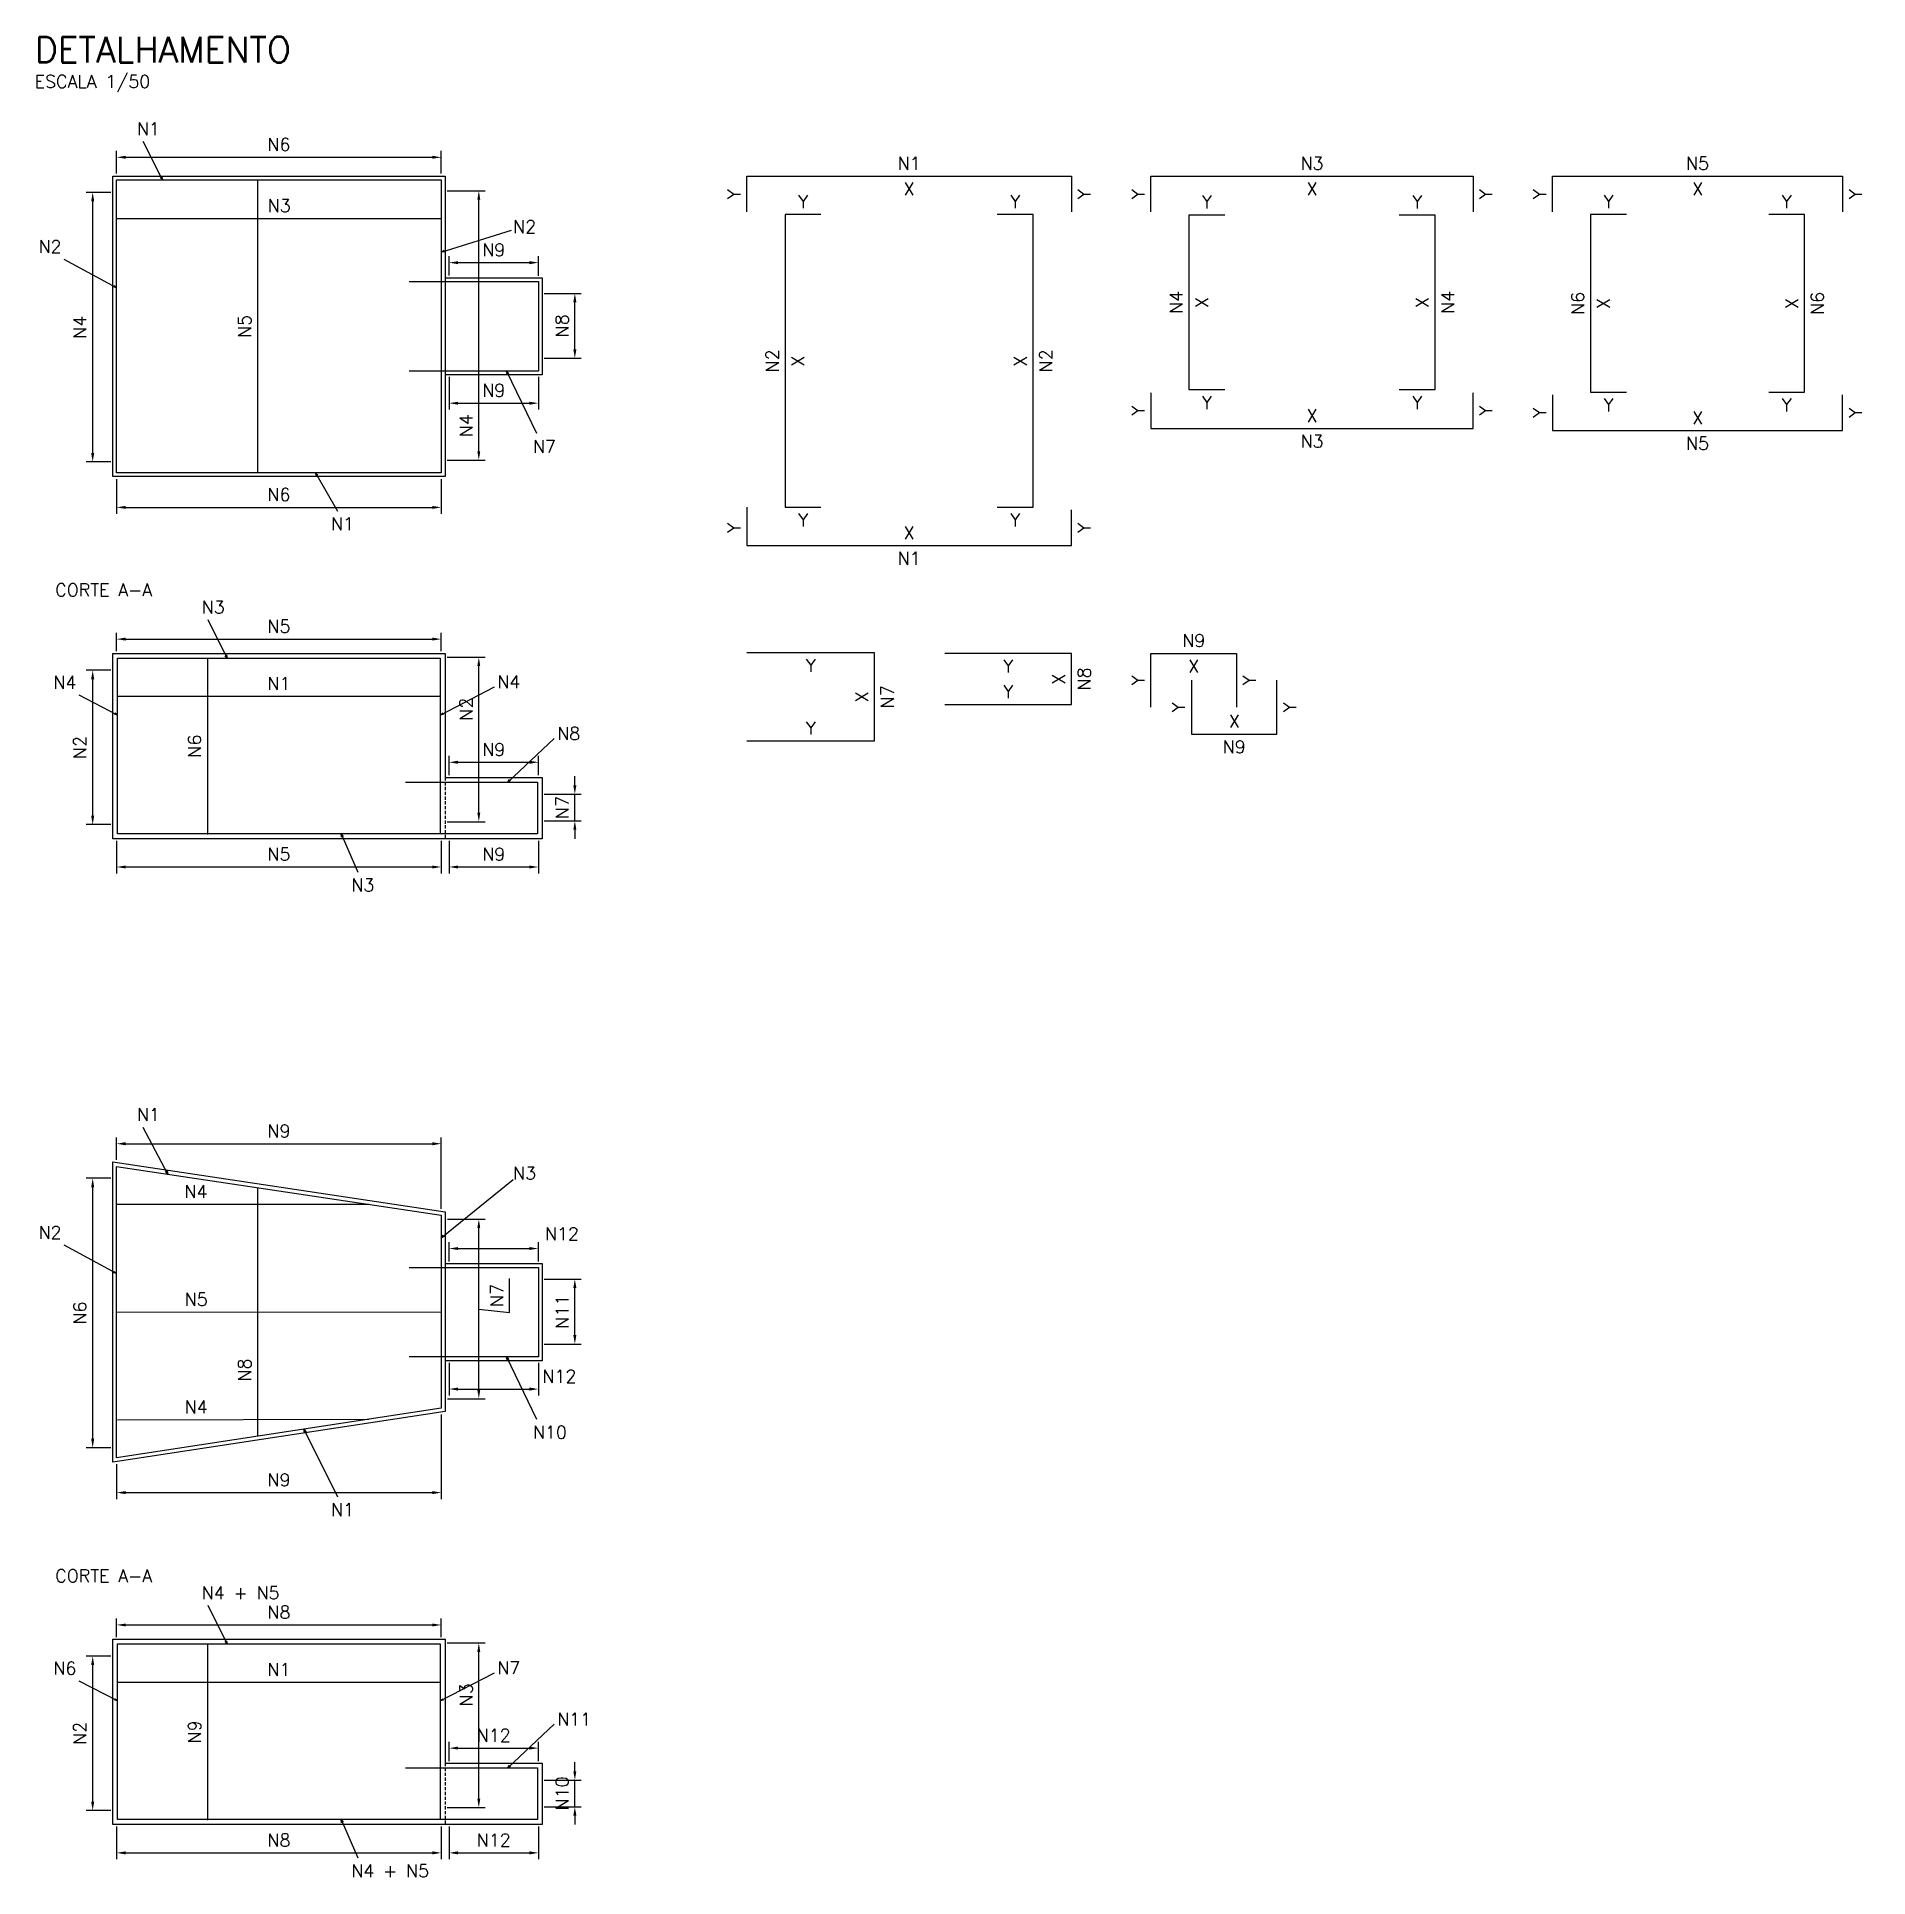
# Model space of a CAD drawing. Header units: inches. Extents: x 204712 to 217368, y 8428740 to 8432917.
# Drawn here: x 215935 to 217368, y 8429887 to 8431326 of the extents above; entities that cross this region are included whole.
import ezdxf
from ezdxf.enums import TextEntityAlignment as Align

# ---------------------------------------------------------------- set-up
doc = ezdxf.new("R2010")
doc.units = ezdxf.units.IN
doc.header["$LTSCALE"] = 10
doc.header["$MEASUREMENT"] = 0
doc.linetypes.add('DASHDOT', pattern=[1, 0.5, -0.25, 0, -0.25])
doc.linetypes.add('HIDDEN', pattern=[0.375, 0.25, -0.125])
for name, color, linetype in [('1', 1, 'Continuous'), ('3', 3, 'Continuous'), ('4', 4, 'Continuous'), ('5', 5, 'Continuous'), ('BAR-EIXOS', 80, 'DASHDOT'), ('COTAS', 1, 'Continuous'), ('FerroE', 5, 'Continuous'), ('Layer8', 8, 'Continuous'), ('Parede', 3, 'Continuous'), ('TextoTABELA', 2, 'Continuous')]:
    doc.layers.add(name, color=color, linetype=linetype)
doc.styles.add('ROMANS', font='romans')
doc.styles.add('STYLE-ROMANS', font='romans.shx')
doc.styles.add('TITULO 1', font='romans.shx')
doc.dimstyles.new('1-25', dxfattribs={"dimscale": 0.5, "dimtxt": 10, "dimasz": 5, "dimexe": 5, "dimexo": 5, "dimgap": 5, "dimtad": 1, "dimdec": 0, "dimzin": 12, "dimdsep": 46, "dimtxsty": 'STYLE-ROMANS', "dimblk1": 'OBLIQUE', "dimblk2": 'OBLIQUE', "dimsah": 1, "dimcen": 0, "dimdle": 5, "dimclrd": 1, "dimclre": 1, "dimclrt": 3, "dimadec": 1, "dimazin": 3, "dimtfac": 1, "dimtdec": 0, "dimtix": 1, "dimtmove": 1, "dimatfit": 3, "dimldrblk": 'OPEN30', "dimfxl": 0, "dimtolj": 1, "dimtzin": 0, "dimarcsym": 0})
doc.dimstyles.new('DIST 1-50', dxfattribs={"dimtxt": 10, "dimasz": 7, "dimexe": 5, "dimexo": 5, "dimgap": 5, "dimtad": 1, "dimdec": 0, "dimzin": 12, "dimdsep": 46, "dimtxsty": 'STYLE-ROMANS', "dimblk2": 'OBLIQUE', "dimcen": 0, "dimdle": 5, "dimclrd": 1, "dimclre": 1, "dimclrt": 3, "dimadec": 1, "dimazin": 0, "dimtfac": 1, "dimtdec": 0, "dimtix": 1, "dimtmove": 1, "dimatfit": 3, "dimldrblk": 'OPEN30', "dimfxl": 0, "dimtolj": 1, "dimtzin": 0, "dimarcsym": 0})
doc.dimstyles.new('FERRO 1-50', dxfattribs={"dimtxt": 10, "dimasz": 5, "dimexe": 5, "dimexo": 5, "dimgap": 5, "dimtad": 1, "dimdec": 0, "dimzin": 12, "dimdsep": 46, "dimtxsty": 'STYLE-ROMANS', "dimblk1": 'OBLIQUE', "dimblk2": 'OBLIQUE', "dimsah": 1, "dimcen": 0, "dimdle": 5, "dimse1": 1, "dimse2": 1, "dimsd1": 1, "dimsd2": 1, "dimclrd": 1, "dimclre": 1, "dimclrt": 3, "dimadec": 1, "dimazin": 3, "dimtfac": 1, "dimtdec": 0, "dimtix": 1, "dimtmove": 1, "dimatfit": 3, "dimldrblk": 'OPEN30', "dimfxl": 0, "dimtolj": 1, "dimtzin": 0, "dimarcsym": 0})

msp = doc.modelspace()

# ---------------------------------------------------------------- texts
at = {"layer": '3', "style": 'TITULO 1'}
for s, p in [('N1', (216013.5, 8431249.4)), ('N2', (216307.8, 8431172.9)), ('N2', (215936.5, 8431157.3)), ('N7', (216323.3, 8431000.9)), ('N1', (216165.3, 8430940.4)), ('N3', (216064.2, 8430875.3)), ('N4', (215948.1, 8430816.4)), ('N4', (216295.4, 8430816.8)), ('N8', (216342.3, 8430776.4)), ('N3', (216181.2, 8430657.9)), ('N1', (216013.5, 8430478.3)), ('N3', (216307.8, 8430432.5)), ('N2', (215936.5, 8430386.1)), ('N10', (216323.3, 8430229.8)), ('N1', (216165.3, 8430169.3)), ('N4 + N5', (216064.2, 8430104.2)), ('N6', (215948.1, 8430045.2)), ('N7', (216295.4, 8430045.6)), ('N11', (216342.3, 8430005.3)), ('N4 + N5', (216181.2, 8429886.8))]:
    msp.add_text(s, height=10, dxfattribs=at).set_placement(p)
at = {"layer": 'FerroE', "style": 'ROMANS'}
msp.add_text('DETALHAMENTO', height=20, dxfattribs=at).set_placement((215933.5, 8431300.4), align=Align.BOTTOM_LEFT)
at = {"layer": 'Parede', "style": 'ROMANS'}
for s, p in [('ESCALA 1/50', (215933.5, 8431283.4)), ('CORTE A-A', (215949.6, 8430885.7)), ('CORTE A-A', (215949.6, 8430114.5))]:
    msp.add_text(s, height=10, dxfattribs=at).set_placement(p, align=Align.BOTTOM_LEFT)

# ---------------------------------------------------------------- blocks, each defined once
blk = doc.blocks.new('*D222')
at = {"layer": 'Defpoints', "color": 0}
for p in [(216686.6, 8431187.4), (216714.6, 8431187.4), (216714.6, 8431187.4)]:
    blk.add_point(p, dxfattribs=at)
at = {"layer": '5', "color": 3, "insert": (216700.6, 8431197.4), "char_height": 10, "attachment_point": 5, "style": 'ROMANS'}
blk.add_mtext('\\A1;Y', dxfattribs=at)
blk = doc.blocks.new('_Oblique')
at = {"layer": 'BAR-EIXOS', "color": 0, "lineweight": -2}
blk.add_line((-0.5, -0.5), (0.5, 0.5), dxfattribs=at)
blk = doc.blocks.new('_Open30')
at = {"layer": 'Layer8', "color": 0, "lineweight": -2}
for p, q in [((-1, 0.27), (0, 0)), ((0, 0), (-1, -0.27)), ((0, 0), (-1, 0))]:
    blk.add_line(p, q, dxfattribs=at)
blk = doc.blocks.new('*D223')
at = {"layer": 'Defpoints', "color": 0}
for p in [(216714.6, 8431187.4), (216714.6, 8430958.4), (216714.6, 8430958.4)]:
    blk.add_point(p, dxfattribs=at)
at = {"layer": '5', "color": 3, "insert": (216704.6, 8431072.9), "char_height": 10, "attachment_point": 5, "rotation": 90, "style": 'ROMANS'}
blk.add_mtext('\\A1;X', dxfattribs=at)
blk = doc.blocks.new('*D224')
at = {"layer": 'Defpoints', "color": 0}
for p in [(216686.6, 8430938.4), (216686.6, 8430938.4), (216714.6, 8430938.4)]:
    blk.add_point(p, dxfattribs=at)
at = {"layer": '5', "color": 3, "insert": (216700.6, 8430948.4), "char_height": 10, "attachment_point": 5, "style": 'ROMANS'}
blk.add_mtext('\\A1;Y', dxfattribs=at)
blk = doc.blocks.new('*D225')
at = {"layer": 'Defpoints', "color": 0}
for p in [(216520.6, 8431187.4), (216520.6, 8431187.4), (216548.6, 8431187.4)]:
    blk.add_point(p, dxfattribs=at)
at = {"layer": '5', "color": 3, "insert": (216534.6, 8431197.4), "char_height": 10, "attachment_point": 5, "style": 'ROMANS'}
blk.add_mtext('\\A1;Y', dxfattribs=at)
blk = doc.blocks.new('*D226')
at = {"layer": 'Defpoints', "color": 0}
for p in [(216530.6, 8431187.4), (216530.6, 8430958.4), (216530.6, 8430958.4)]:
    blk.add_point(p, dxfattribs=at)
at = {"layer": '5', "color": 3, "insert": (216530.6, 8431072.9), "char_height": 10, "attachment_point": 5, "rotation": 90, "style": 'ROMANS'}
blk.add_mtext('\\A1;X', dxfattribs=at)
blk = doc.blocks.new('*D227')
at = {"layer": 'Defpoints', "color": 0}
for p in [(216520.6, 8430938.4), (216548.6, 8430938.4), (216548.6, 8430938.4)]:
    blk.add_point(p, dxfattribs=at)
at = {"layer": '5', "color": 3, "insert": (216534.6, 8430948.4), "char_height": 10, "attachment_point": 5, "style": 'ROMANS'}
blk.add_mtext('\\A1;Y', dxfattribs=at)
blk = doc.blocks.new('*D228')
at = {"layer": 'Defpoints', "color": 0}
for p in [(216490.6, 8431217.4), (216490.6, 8431217.4), (216490.6, 8431189.4)]:
    blk.add_point(p, dxfattribs=at)
at = {"layer": '5', "color": 3, "insert": (216480.6, 8431203.4), "char_height": 10, "attachment_point": 5, "rotation": 90, "style": 'ROMANS'}
blk.add_mtext('\\A1;Y', dxfattribs=at)
blk = doc.blocks.new('*D229')
at = {"layer": 'Defpoints', "color": 0}
for p in [(216490.6, 8431197.4), (216744.6, 8431197.4), (216744.6, 8431197.4)]:
    blk.add_point(p, dxfattribs=at)
at = {"layer": '5', "color": 3, "insert": (216617.6, 8431207.4), "char_height": 10, "attachment_point": 5, "style": 'ROMANS'}
blk.add_mtext('\\A1;X', dxfattribs=at)
blk = doc.blocks.new('*D230')
at = {"layer": 'Defpoints', "color": 0}
for p in [(216764.6, 8431217.4), (216764.6, 8431189.4), (216764.6, 8431189.4)]:
    blk.add_point(p, dxfattribs=at)
at = {"layer": '5', "color": 3, "insert": (216754.6, 8431203.4), "char_height": 10, "attachment_point": 5, "rotation": 90, "style": 'ROMANS'}
blk.add_mtext('\\A1;Y', dxfattribs=at)
blk = doc.blocks.new('*D231')
at = {"layer": 'Defpoints', "color": 0}
for p in [(216490.6, 8430956.4), (216490.6, 8430928.4), (216490.6, 8430928.4)]:
    blk.add_point(p, dxfattribs=at)
at = {"layer": '5', "color": 3, "insert": (216480.6, 8430942.4), "char_height": 10, "attachment_point": 5, "rotation": 90, "style": 'ROMANS'}
blk.add_mtext('\\A1;Y', dxfattribs=at)
blk = doc.blocks.new('*D232')
at = {"layer": 'Defpoints', "color": 0}
for p in [(216490.6, 8430928.4), (216744.6, 8430928.4), (216744.6, 8430928.4)]:
    blk.add_point(p, dxfattribs=at)
at = {"layer": '5', "color": 3, "insert": (216617.6, 8430938.4), "char_height": 10, "attachment_point": 5, "style": 'ROMANS'}
blk.add_mtext('\\A1;X', dxfattribs=at)
blk = doc.blocks.new('*D233')
at = {"layer": 'Defpoints', "color": 0}
for p in [(216764.6, 8430956.4), (216764.6, 8430956.4), (216764.6, 8430928.4)]:
    blk.add_point(p, dxfattribs=at)
at = {"layer": '5', "color": 3, "insert": (216754.6, 8430942.4), "char_height": 10, "attachment_point": 5, "rotation": 90, "style": 'ROMANS'}
blk.add_mtext('\\A1;Y', dxfattribs=at)
blk = doc.blocks.new('*D234')
at = {"layer": 'Defpoints', "color": 0}
for p in [(216806.8, 8431048), (216806.8, 8431020), (216806.8, 8431020)]:
    blk.add_point(p, dxfattribs=at)
at = {"layer": '5', "color": 3, "insert": (216796.8, 8431034), "char_height": 10, "attachment_point": 5, "rotation": 90, "style": 'ROMANS'}
blk.add_mtext('\\A1;Y', dxfattribs=at)
blk = doc.blocks.new('*D235')
at = {"layer": 'Defpoints', "color": 0}
for p in [(216806.8, 8431020), (217058.8, 8431020), (217058.8, 8431020)]:
    blk.add_point(p, dxfattribs=at)
at = {"layer": '5', "color": 3, "insert": (216932.8, 8431030), "char_height": 10, "attachment_point": 5, "style": 'ROMANS'}
blk.add_mtext('\\A1;X', dxfattribs=at)
blk = doc.blocks.new('*D236')
at = {"layer": 'Defpoints', "color": 0}
for p in [(217078.8, 8431048), (217078.8, 8431048), (217078.8, 8431020)]:
    blk.add_point(p, dxfattribs=at)
at = {"layer": '5', "color": 3, "insert": (217068.8, 8431034), "char_height": 10, "attachment_point": 5, "rotation": 90, "style": 'ROMANS'}
blk.add_mtext('\\A1;Y', dxfattribs=at)
blk = doc.blocks.new('*D237')
at = {"layer": 'Defpoints', "color": 0}
for p in [(216836.6, 8431187.2), (216836.6, 8431187.2), (216864.6, 8431187.2)]:
    blk.add_point(p, dxfattribs=at)
at = {"layer": '5', "color": 3, "insert": (216850.6, 8431197.2), "char_height": 10, "attachment_point": 5, "style": 'ROMANS'}
blk.add_mtext('\\A1;Y', dxfattribs=at)
blk = doc.blocks.new('*D238')
at = {"layer": 'Defpoints', "color": 0}
for p in [(216856.6, 8431187.2), (216856.6, 8431050.2), (216856.6, 8431050.2)]:
    blk.add_point(p, dxfattribs=at)
at = {"layer": '5', "color": 3, "insert": (216846.6, 8431118.7), "char_height": 10, "attachment_point": 5, "rotation": 90, "style": 'ROMANS'}
blk.add_mtext('\\A1;X', dxfattribs=at)
blk = doc.blocks.new('*D239')
at = {"layer": 'Defpoints', "color": 0}
for p in [(216836.6, 8431030.2), (216864.6, 8431030.2), (216864.6, 8431030.2)]:
    blk.add_point(p, dxfattribs=at)
at = {"layer": '5', "color": 3, "insert": (216850.6, 8431040.2), "char_height": 10, "attachment_point": 5, "style": 'ROMANS'}
blk.add_mtext('\\A1;Y', dxfattribs=at)
blk = doc.blocks.new('*D240')
at = {"layer": 'Defpoints', "color": 0}
for p in [(217001, 8431187.2), (217029, 8431187.2), (217029, 8431187.2)]:
    blk.add_point(p, dxfattribs=at)
at = {"layer": '5', "color": 3, "insert": (217015, 8431197.2), "char_height": 10, "attachment_point": 5, "style": 'ROMANS'}
blk.add_mtext('\\A1;Y', dxfattribs=at)
blk = doc.blocks.new('*D241')
at = {"layer": 'Defpoints', "color": 0}
for p in [(217029, 8431187.2), (217029, 8431050.2), (217029, 8431050.2)]:
    blk.add_point(p, dxfattribs=at)
at = {"layer": '5', "color": 3, "insert": (217019, 8431118.7), "char_height": 10, "attachment_point": 5, "rotation": 90, "style": 'ROMANS'}
blk.add_mtext('\\A1;X', dxfattribs=at)
blk = doc.blocks.new('*D242')
at = {"layer": 'Defpoints', "color": 0}
for p in [(217001, 8431030.2), (217001, 8431030.2), (217029, 8431030.2)]:
    blk.add_point(p, dxfattribs=at)
at = {"layer": '5', "color": 3, "insert": (217015, 8431040.2), "char_height": 10, "attachment_point": 5, "style": 'ROMANS'}
blk.add_mtext('\\A1;Y', dxfattribs=at)
blk = doc.blocks.new('*D243')
at = {"layer": 'Defpoints', "color": 0}
for p in [(216806.8, 8431217.4), (216806.8, 8431217.4), (216806.8, 8431189.4)]:
    blk.add_point(p, dxfattribs=at)
at = {"layer": '5', "color": 3, "insert": (216796.8, 8431203.4), "char_height": 10, "attachment_point": 5, "rotation": 90, "style": 'ROMANS'}
blk.add_mtext('\\A1;Y', dxfattribs=at)
blk = doc.blocks.new('*D244')
at = {"layer": 'Defpoints', "color": 0}
for p in [(216806.8, 8431197.4), (217058.8, 8431197.4), (217058.8, 8431197.4)]:
    blk.add_point(p, dxfattribs=at)
at = {"layer": '5', "color": 3, "insert": (216932.8, 8431207.4), "char_height": 10, "attachment_point": 5, "style": 'ROMANS'}
blk.add_mtext('\\A1;X', dxfattribs=at)
blk = doc.blocks.new('*D245')
at = {"layer": 'Defpoints', "color": 0}
for p in [(217078.8, 8431217.4), (217078.8, 8431189.4), (217078.8, 8431189.4)]:
    blk.add_point(p, dxfattribs=at)
at = {"layer": '5', "color": 3, "insert": (217068.8, 8431203.4), "char_height": 10, "attachment_point": 5, "rotation": 90, "style": 'ROMANS'}
blk.add_mtext('\\A1;Y', dxfattribs=at)
blk = doc.blocks.new('*D246')
at = {"layer": 'Defpoints', "color": 0}
for p in [(217120.9, 8431046.4), (217120.9, 8431018.4), (217120.9, 8431018.4)]:
    blk.add_point(p, dxfattribs=at)
at = {"layer": '5', "color": 3, "insert": (217110.9, 8431032.4), "char_height": 10, "attachment_point": 5, "rotation": 90, "style": 'ROMANS'}
blk.add_mtext('\\A1;Y', dxfattribs=at)
blk = doc.blocks.new('*D247')
at = {"layer": 'Defpoints', "color": 0}
for p in [(217120.9, 8431018.4), (217347.9, 8431018.4), (217347.9, 8431018.4)]:
    blk.add_point(p, dxfattribs=at)
at = {"layer": '5', "color": 3, "insert": (217234.4, 8431028.4), "char_height": 10, "attachment_point": 5, "style": 'ROMANS'}
blk.add_mtext('\\A1;X', dxfattribs=at)
blk = doc.blocks.new('*D248')
at = {"layer": 'Defpoints', "color": 0}
for p in [(217367.9, 8431046.4), (217367.9, 8431046.4), (217367.9, 8431018.4)]:
    blk.add_point(p, dxfattribs=at)
at = {"layer": '5', "color": 3, "insert": (217357.9, 8431032.4), "char_height": 10, "attachment_point": 5, "rotation": 90, "style": 'ROMANS'}
blk.add_mtext('\\A1;Y', dxfattribs=at)
blk = doc.blocks.new('*D249')
at = {"layer": 'Defpoints', "color": 0}
for p in [(217150.7, 8431187.4), (217150.7, 8431187.4), (217178.7, 8431187.4)]:
    blk.add_point(p, dxfattribs=at)
at = {"layer": '5', "color": 3, "insert": (217164.7, 8431197.4), "char_height": 10, "attachment_point": 5, "style": 'ROMANS'}
blk.add_mtext('\\A1;Y', dxfattribs=at)
blk = doc.blocks.new('*D250')
at = {"layer": 'Defpoints', "color": 0}
for p in [(217170.7, 8431187.4), (217170.7, 8431048.4), (217170.7, 8431048.4)]:
    blk.add_point(p, dxfattribs=at)
at = {"layer": '5', "color": 3, "insert": (217160.7, 8431117.9), "char_height": 10, "attachment_point": 5, "rotation": 90, "style": 'ROMANS'}
blk.add_mtext('\\A1;X', dxfattribs=at)
blk = doc.blocks.new('*D251')
at = {"layer": 'Defpoints', "color": 0}
for p in [(217150.7, 8431028.4), (217178.7, 8431028.4), (217178.7, 8431028.4)]:
    blk.add_point(p, dxfattribs=at)
at = {"layer": '5', "color": 3, "insert": (217164.7, 8431038.4), "char_height": 10, "attachment_point": 5, "style": 'ROMANS'}
blk.add_mtext('\\A1;Y', dxfattribs=at)
blk = doc.blocks.new('*D252')
at = {"layer": 'Defpoints', "color": 0}
for p in [(217290.1, 8431187.4), (217318.1, 8431187.4), (217318.1, 8431187.4)]:
    blk.add_point(p, dxfattribs=at)
at = {"layer": '5', "color": 3, "insert": (217304.1, 8431197.4), "char_height": 10, "attachment_point": 5, "style": 'ROMANS'}
blk.add_mtext('\\A1;Y', dxfattribs=at)
blk = doc.blocks.new('*D253')
at = {"layer": 'Defpoints', "color": 0}
for p in [(217318.1, 8431187.4), (217318.1, 8431048.4), (217318.1, 8431048.4)]:
    blk.add_point(p, dxfattribs=at)
at = {"layer": '5', "color": 3, "insert": (217308.1, 8431117.9), "char_height": 10, "attachment_point": 5, "rotation": 90, "style": 'ROMANS'}
blk.add_mtext('\\A1;X', dxfattribs=at)
blk = doc.blocks.new('*D254')
at = {"layer": 'Defpoints', "color": 0}
for p in [(217290.1, 8431028.4), (217290.1, 8431028.4), (217318.1, 8431028.4)]:
    blk.add_point(p, dxfattribs=at)
at = {"layer": '5', "color": 3, "insert": (217304.1, 8431038.4), "char_height": 10, "attachment_point": 5, "style": 'ROMANS'}
blk.add_mtext('\\A1;Y', dxfattribs=at)
blk = doc.blocks.new('*D255')
at = {"layer": 'Defpoints', "color": 0}
for p in [(217120.9, 8431217.4), (217120.9, 8431217.4), (217120.9, 8431189.4)]:
    blk.add_point(p, dxfattribs=at)
at = {"layer": '5', "color": 3, "insert": (217110.9, 8431203.4), "char_height": 10, "attachment_point": 5, "rotation": 90, "style": 'ROMANS'}
blk.add_mtext('\\A1;Y', dxfattribs=at)
blk = doc.blocks.new('*D256')
at = {"layer": 'Defpoints', "color": 0}
for p in [(217120.9, 8431197.4), (217347.9, 8431197.4), (217347.9, 8431197.4)]:
    blk.add_point(p, dxfattribs=at)
at = {"layer": '5', "color": 3, "insert": (217234.4, 8431207.4), "char_height": 10, "attachment_point": 5, "style": 'ROMANS'}
blk.add_mtext('\\A1;X', dxfattribs=at)
blk = doc.blocks.new('*D257')
at = {"layer": 'Defpoints', "color": 0}
for p in [(217367.9, 8431217.4), (217367.9, 8431189.4), (217367.9, 8431189.4)]:
    blk.add_point(p, dxfattribs=at)
at = {"layer": '5', "color": 3, "insert": (217357.9, 8431203.4), "char_height": 10, "attachment_point": 5, "rotation": 90, "style": 'ROMANS'}
blk.add_mtext('\\A1;Y', dxfattribs=at)
blk = doc.blocks.new('*D258')
at = {"layer": 'Defpoints', "color": 0}
for p in [(216490.6, 8430824.6), (216590.6, 8430824.6), (216590.6, 8430824.6)]:
    blk.add_point(p, dxfattribs=at)
at = {"layer": '5', "color": 3, "insert": (216540.6, 8430834.6), "char_height": 10, "attachment_point": 5, "style": 'ROMANS'}
blk.add_mtext('\\A1;Y', dxfattribs=at)
blk = doc.blocks.new('*D259')
at = {"layer": 'Defpoints', "color": 0}
for p in [(216590.6, 8430844.6), (216590.6, 8430775.6), (216590.6, 8430775.6)]:
    blk.add_point(p, dxfattribs=at)
at = {"layer": '5', "color": 3, "insert": (216580.6, 8430810.1), "char_height": 10, "attachment_point": 5, "rotation": 90, "style": 'ROMANS'}
blk.add_mtext('\\A1;X', dxfattribs=at)
blk = doc.blocks.new('*D268')
at = {"layer": 'Defpoints', "color": 0}
for p in [(216490.6, 8430775.6), (216490.6, 8430775.6), (216590.6, 8430775.6)]:
    blk.add_point(p, dxfattribs=at)
at = {"layer": '5', "color": 3, "insert": (216540.6, 8430785.6), "char_height": 10, "attachment_point": 5, "style": 'ROMANS'}
blk.add_mtext('\\A1;Y', dxfattribs=at)
blk = doc.blocks.new('*D269')
at = {"layer": 'Defpoints', "color": 0}
for p in [(216645.6, 8430824.1), (216744.6, 8430824.1), (216744.6, 8430824.1)]:
    blk.add_point(p, dxfattribs=at)
at = {"layer": '5', "color": 3, "insert": (216695.1, 8430834.1), "char_height": 10, "attachment_point": 5, "style": 'ROMANS'}
blk.add_mtext('\\A1;Y', dxfattribs=at)
blk = doc.blocks.new('*D270')
at = {"layer": 'Defpoints', "color": 0}
for p in [(216744.6, 8430844.1), (216744.6, 8430804.1), (216744.6, 8430804.1)]:
    blk.add_point(p, dxfattribs=at)
at = {"layer": '5', "color": 3, "insert": (216734.6, 8430824.1), "char_height": 10, "attachment_point": 5, "rotation": 90, "style": 'ROMANS'}
blk.add_mtext('\\A1;X', dxfattribs=at)
blk = doc.blocks.new('*D271')
at = {"layer": 'Defpoints', "color": 0}
for p in [(216645.6, 8430804.1), (216645.6, 8430804.1), (216744.6, 8430804.1)]:
    blk.add_point(p, dxfattribs=at)
at = {"layer": '5', "color": 3, "insert": (216695.1, 8430814.1), "char_height": 10, "attachment_point": 5, "style": 'ROMANS'}
blk.add_mtext('\\A1;Y', dxfattribs=at)
blk = doc.blocks.new('*D272')
at = {"layer": 'Defpoints', "color": 0}
for p in [(216806.8, 8430844.1), (216806.8, 8430844.1), (216806.8, 8430802.1)]:
    blk.add_point(p, dxfattribs=at)
at = {"layer": '5', "color": 3, "insert": (216796.8, 8430823.1), "char_height": 10, "attachment_point": 5, "rotation": 90, "style": 'ROMANS'}
blk.add_mtext('\\A1;Y', dxfattribs=at)
blk = doc.blocks.new('*D273')
at = {"layer": 'Defpoints', "color": 0}
for p in [(216806.8, 8430824.1), (216873.8, 8430824.1), (216873.8, 8430824.1)]:
    blk.add_point(p, dxfattribs=at)
at = {"layer": '5', "color": 3, "insert": (216840.3, 8430834.1), "char_height": 10, "attachment_point": 5, "style": 'ROMANS'}
blk.add_mtext('\\A1;X', dxfattribs=at)
blk = doc.blocks.new('*D274')
at = {"layer": 'Defpoints', "color": 0}
for p in [(216893.8, 8430844.1), (216893.8, 8430802.1), (216893.8, 8430802.1)]:
    blk.add_point(p, dxfattribs=at)
at = {"layer": '5', "color": 3, "insert": (216883.8, 8430823.1), "char_height": 10, "attachment_point": 5, "rotation": 90, "style": 'ROMANS'}
blk.add_mtext('\\A1;Y', dxfattribs=at)
blk = doc.blocks.new('*D275')
at = {"layer": 'Defpoints', "color": 0}
for p in [(216838.4, 8430823), (216838.4, 8430781), (216838.4, 8430781)]:
    blk.add_point(p, dxfattribs=at)
at = {"layer": '5', "color": 3, "insert": (216828.4, 8430802), "char_height": 10, "attachment_point": 5, "rotation": 90, "style": 'ROMANS'}
blk.add_mtext('\\A1;Y', dxfattribs=at)
blk = doc.blocks.new('*D276')
at = {"layer": 'Defpoints', "color": 0}
for p in [(216838.4, 8430781), (216905.4, 8430781), (216905.4, 8430781)]:
    blk.add_point(p, dxfattribs=at)
at = {"layer": '5', "color": 3, "insert": (216871.9, 8430791), "char_height": 10, "attachment_point": 5, "style": 'ROMANS'}
blk.add_mtext('\\A1;X', dxfattribs=at)
blk = doc.blocks.new('*D277')
at = {"layer": 'Defpoints', "color": 0}
for p in [(216925.4, 8430823), (216925.4, 8430823), (216925.4, 8430781)]:
    blk.add_point(p, dxfattribs=at)
at = {"layer": '5', "color": 3, "insert": (216915.4, 8430802), "char_height": 10, "attachment_point": 5, "rotation": 90, "style": 'ROMANS'}
blk.add_mtext('\\A1;Y', dxfattribs=at)
blk = doc.blocks.new('*D298')
at = {"layer": 'Defpoints', "color": 0}
for p in [(216251.6, 8431232.1), (215997.6, 8431214.4), (216251.6, 8431214.4)]:
    blk.add_point(p, dxfattribs=at)
at = {"layer": 'TextoTABELA', "color": 1, "lineweight": -2}
for p, q in [((215997.6, 8431219.4), (215997.6, 8431237.1)), ((216004.6, 8431232.1), (216244.6, 8431232.1)), ((216251.6, 8431219.4), (216251.6, 8431237.1))]:
    blk.add_line(p, q, dxfattribs=at)
at = {"layer": 'TextoTABELA', "color": 1}
for points in [[(216004.6, 8431233.3), (216004.6, 8431231), (215997.6, 8431232.1)], [(216244.6, 8431233.3), (216244.6, 8431231), (216251.6, 8431232.1)]]:
    blk.add_solid(points, dxfattribs=at)
at = {"layer": 'TextoTABELA', "color": 3, "insert": (216124.6, 8431242.1), "char_height": 10, "attachment_point": 5, "style": 'STYLE-ROMANS'}
blk.add_mtext('\\A1;N6', dxfattribs=at)
blk = doc.blocks.new('*D299')
at = {"layer": 'Defpoints', "color": 0}
for p in [(215997.6, 8430985.4), (216251.6, 8430985.4), (216251.6, 8430958.3)]:
    blk.add_point(p, dxfattribs=at)
at = {"layer": 'TextoTABELA', "color": 1, "lineweight": -2}
for p, q in [((215997.6, 8430980.4), (215997.6, 8430953.3)), ((216251.6, 8430980.4), (216251.6, 8430953.3)), ((216004.6, 8430958.3), (216244.6, 8430958.3))]:
    blk.add_line(p, q, dxfattribs=at)
at = {"layer": 'TextoTABELA', "color": 1}
for points in [[(216004.6, 8430959.4), (216004.6, 8430957.1), (215997.6, 8430958.3)], [(216244.6, 8430959.4), (216244.6, 8430957.1), (216251.6, 8430958.3)]]:
    blk.add_solid(points, dxfattribs=at)
at = {"layer": 'TextoTABELA', "color": 3, "insert": (216124.6, 8430968.3), "char_height": 10, "attachment_point": 5, "style": 'STYLE-ROMANS'}
blk.add_mtext('\\A1;N6', dxfattribs=at)
blk = doc.blocks.new('*D278')
at = {"layer": 'Defpoints', "color": 0}
for p in [(215978.9, 8431204.7), (215998, 8431204.7), (215998, 8430993.9)]:
    blk.add_point(p, dxfattribs=at)
at = {"layer": 'TextoTABELA', "color": 1, "lineweight": -2}
for p, q in [((215993, 8431204.7), (215973.9, 8431204.7)), ((215978.9, 8431000.9), (215978.9, 8431197.7)), ((215993, 8430993.9), (215973.9, 8430993.9))]:
    blk.add_line(p, q, dxfattribs=at)
at = {"layer": 'TextoTABELA', "color": 1}
for points in [[(215977.7, 8431197.7), (215980.1, 8431197.7), (215978.9, 8431204.7)], [(215977.7, 8431000.9), (215980.1, 8431000.9), (215978.9, 8430993.9)]]:
    blk.add_solid(points, dxfattribs=at)
at = {"layer": 'TextoTABELA', "color": 3, "insert": (215968.9, 8431099.3), "char_height": 10, "attachment_point": 5, "rotation": 90, "style": 'STYLE-ROMANS'}
blk.add_mtext('\\A1;N4', dxfattribs=at)
blk = doc.blocks.new('*D279')
at = {"layer": 'Defpoints', "color": 0}
for p in [(216251.2, 8431206), (216281, 8431206), (216251.2, 8430995.2)]:
    blk.add_point(p, dxfattribs=at)
at = {"layer": 'TextoTABELA', "color": 1, "lineweight": -2}
for p, q in [((216256.2, 8431206), (216286, 8431206)), ((216281, 8431002.2), (216281, 8431199)), ((216256.2, 8430995.2), (216286, 8430995.2))]:
    blk.add_line(p, q, dxfattribs=at)
at = {"layer": 'TextoTABELA', "color": 1}
for points in [[(216279.8, 8431199), (216282.1, 8431199), (216281, 8431206)], [(216279.8, 8431002.2), (216282.1, 8431002.2), (216281, 8430995.2)]]:
    blk.add_solid(points, dxfattribs=at)
at = {"layer": 'TextoTABELA', "color": 3, "insert": (216271, 8431022.3), "char_height": 10, "attachment_point": 5, "rotation": 90, "style": 'STYLE-ROMANS'}
blk.add_mtext('\\A1;N4', dxfattribs=at)
blk = doc.blocks.new('*D300')
at = {"layer": 'Defpoints', "color": 0}
for p in [(216107.8, 8431214), (216107.8, 8430985.8), (216107.8, 8430985.8)]:
    blk.add_point(p, dxfattribs=at)
at = {"layer": '4', "color": 3, "insert": (216097.8, 8431099.9), "char_height": 10, "attachment_point": 5, "rotation": 90, "style": 'STYLE-ROMANS'}
blk.add_mtext('\\A1;N5', dxfattribs=at)
blk = doc.blocks.new('*D301')
at = {"layer": 'Defpoints', "color": 0}
for p in [(215998, 8431184.3), (216251.6, 8431184.3), (216251.6, 8431184.3)]:
    blk.add_point(p, dxfattribs=at)
at = {"layer": '4', "color": 3, "insert": (216124.8, 8431194.3), "char_height": 10, "attachment_point": 5, "style": 'STYLE-ROMANS'}
blk.add_mtext('\\A1;N3', dxfattribs=at)
blk = doc.blocks.new('*D280')
at = {"layer": 'Defpoints', "color": 0}
for p in [(215978.9, 8430830.9), (215998, 8430830.9), (215998, 8430710.1)]:
    blk.add_point(p, dxfattribs=at)
at = {"layer": 'TextoTABELA', "color": 1, "lineweight": -2}
for p, q in [((215993, 8430830.9), (215973.9, 8430830.9)), ((215978.9, 8430717.1), (215978.9, 8430823.9)), ((215993, 8430710.1), (215973.9, 8430710.1))]:
    blk.add_line(p, q, dxfattribs=at)
at = {"layer": 'TextoTABELA', "color": 1}
for points in [[(215977.7, 8430823.9), (215980.1, 8430823.9), (215978.9, 8430830.9)], [(215977.7, 8430717.1), (215980.1, 8430717.1), (215978.9, 8430710.1)]]:
    blk.add_solid(points, dxfattribs=at)
at = {"layer": 'TextoTABELA', "color": 3, "insert": (215968.9, 8430770.5), "char_height": 10, "attachment_point": 5, "rotation": 90, "style": 'STYLE-ROMANS'}
blk.add_mtext('\\A1;N2', dxfattribs=at)
blk = doc.blocks.new('*D281')
at = {"layer": '4', "color": 1, "lineweight": -2}
for p, q in [((216256.2, 8430841.1), (216286, 8430841.1)), ((216281, 8430719.4), (216281, 8430834.1)), ((216256.2, 8430712.4), (216286, 8430712.4))]:
    blk.add_line(p, q, dxfattribs=at)
at = {"layer": '4', "color": 1}
for points in [[(216279.8, 8430834.1), (216282.1, 8430834.1), (216281, 8430841.1)], [(216279.8, 8430719.4), (216282.1, 8430719.4), (216281, 8430712.4)]]:
    blk.add_solid(points, dxfattribs=at)
at = {"layer": 'Defpoints', "color": 0}
for p in [(216251.2, 8430841.1), (216281, 8430841.1), (216251.2, 8430712.4)]:
    blk.add_point(p, dxfattribs=at)
at = {"layer": '4', "color": 3, "insert": (216271, 8430800.5), "char_height": 10, "attachment_point": 5, "rotation": 90, "style": 'STYLE-ROMANS'}
blk.add_mtext('\\A1;N2', dxfattribs=at)
blk = doc.blocks.new('*D302')
at = {"layer": 'Defpoints', "color": 0}
for p in [(216068.6, 8430840.7), (216068.6, 8430702.5), (216068.6, 8430702.5)]:
    blk.add_point(p, dxfattribs=at)
at = {"layer": '4', "color": 3, "insert": (216058.6, 8430771.6), "char_height": 10, "attachment_point": 5, "rotation": 90, "style": 'STYLE-ROMANS'}
blk.add_mtext('\\A1;N6', dxfattribs=at)
blk = doc.blocks.new('*D303')
at = {"layer": 'Defpoints', "color": 0}
for p in [(215998, 8430810.5), (216251.2, 8430810.5), (216251.2, 8430810.5)]:
    blk.add_point(p, dxfattribs=at)
at = {"layer": '4', "color": 3, "insert": (216124.6, 8430820.5), "char_height": 10, "attachment_point": 5, "style": 'STYLE-ROMANS'}
blk.add_mtext('\\A1;N1', dxfattribs=at)
blk = doc.blocks.new('*D282')
at = {"layer": '4', "color": 1, "lineweight": -2}
for p, q in [((215997.6, 8430845.7), (215997.6, 8430860.2)), ((216251.6, 8430845.7), (216251.6, 8430860.2)), ((216004.6, 8430855.2), (216244.6, 8430855.2))]:
    blk.add_line(p, q, dxfattribs=at)
at = {"layer": '4', "color": 1}
for points in [[(216004.6, 8430856.4), (216004.6, 8430854.1), (215997.6, 8430855.2)], [(216244.6, 8430856.4), (216244.6, 8430854.1), (216251.6, 8430855.2)]]:
    blk.add_solid(points, dxfattribs=at)
at = {"layer": 'Defpoints', "color": 0}
for p in [(216251.6, 8430855.2), (215997.6, 8430840.7), (216251.6, 8430840.7)]:
    blk.add_point(p, dxfattribs=at)
at = {"layer": '4', "color": 3, "insert": (216124.6, 8430865.2), "char_height": 10, "attachment_point": 5, "style": 'STYLE-ROMANS'}
blk.add_mtext('\\A1;N5', dxfattribs=at)
blk = doc.blocks.new('*D283')
at = {"layer": '4', "color": 1, "lineweight": -2}
for p, q in [((215997.6, 8430697.5), (215997.6, 8430672)), ((216251.6, 8430697.5), (216251.6, 8430672)), ((216004.6, 8430677), (216244.6, 8430677))]:
    blk.add_line(p, q, dxfattribs=at)
at = {"layer": '4', "color": 1}
for points in [[(216004.6, 8430678.1), (216004.6, 8430675.8), (215997.6, 8430677)], [(216244.6, 8430678.1), (216244.6, 8430675.8), (216251.6, 8430677)]]:
    blk.add_solid(points, dxfattribs=at)
at = {"layer": 'Defpoints', "color": 0}
for p in [(215997.6, 8430702.5), (216251.6, 8430702.5), (216251.6, 8430677)]:
    blk.add_point(p, dxfattribs=at)
at = {"layer": '4', "color": 3, "insert": (216124.6, 8430687), "char_height": 10, "attachment_point": 5, "style": 'STYLE-ROMANS'}
blk.add_mtext('\\A1;N5', dxfattribs=at)
blk = doc.blocks.new('*D284')
at = {"layer": '4', "color": 1, "lineweight": -2}
for p, q in [((216257.7, 8430697.5), (216257.7, 8430672)), ((216327.6, 8430697.5), (216327.6, 8430672)), ((216264.7, 8430677), (216320.6, 8430677))]:
    blk.add_line(p, q, dxfattribs=at)
at = {"layer": '4', "color": 1}
for points in [[(216264.7, 8430678.1), (216264.7, 8430675.8), (216257.7, 8430677)], [(216320.6, 8430678.1), (216320.6, 8430675.8), (216327.6, 8430677)]]:
    blk.add_solid(points, dxfattribs=at)
at = {"layer": 'Defpoints', "color": 0}
for p in [(216257.7, 8430702.5), (216327.6, 8430702.5), (216327.6, 8430677)]:
    blk.add_point(p, dxfattribs=at)
at = {"layer": '4', "color": 3, "insert": (216292.6, 8430687), "char_height": 10, "attachment_point": 5, "style": 'STYLE-ROMANS'}
blk.add_mtext('\\A1;N9', dxfattribs=at)
blk = doc.blocks.new('*D285')
at = {"layer": '4', "color": 1, "lineweight": -2}
for p, q in [((216257.7, 8430748.7), (216257.7, 8430763.9)), ((216264.7, 8430758.9), (216320.6, 8430758.9)), ((216327.6, 8430748.7), (216327.6, 8430763.9))]:
    blk.add_line(p, q, dxfattribs=at)
at = {"layer": '4', "color": 1}
for points in [[(216264.7, 8430760.1), (216264.7, 8430757.7), (216257.7, 8430758.9)], [(216320.6, 8430760.1), (216320.6, 8430757.7), (216327.6, 8430758.9)]]:
    blk.add_solid(points, dxfattribs=at)
at = {"layer": 'Defpoints', "color": 0}
for p in [(216327.6, 8430758.9), (216257.7, 8430743.7), (216327.6, 8430743.7)]:
    blk.add_point(p, dxfattribs=at)
at = {"layer": '4', "color": 3, "insert": (216292.6, 8430768.9), "char_height": 10, "attachment_point": 5, "style": 'STYLE-ROMANS'}
blk.add_mtext('\\A1;N9', dxfattribs=at)
blk = doc.blocks.new('*D286')
at = {"layer": '4', "color": 1, "lineweight": -2}
for p, q in [((216356.1, 8430740.9), (216356.1, 8430747.9)), ((216332.2, 8430733.9), (216361.1, 8430733.9)), ((216356.1, 8430713.1), (216356.1, 8430733.9)), ((216332.2, 8430713.1), (216361.1, 8430713.1)), ((216356.1, 8430706.1), (216356.1, 8430699.1))]:
    blk.add_line(p, q, dxfattribs=at)
at = {"layer": '4', "color": 1}
for points in [[(216354.9, 8430740.9), (216357.3, 8430740.9), (216356.1, 8430733.9)], [(216354.9, 8430706.1), (216357.3, 8430706.1), (216356.1, 8430713.1)]]:
    blk.add_solid(points, dxfattribs=at)
at = {"layer": 'Defpoints', "color": 0}
for p in [(216327.2, 8430733.9), (216356.1, 8430733.9), (216327.2, 8430713.1)]:
    blk.add_point(p, dxfattribs=at)
at = {"layer": '4', "color": 3, "insert": (216346.1, 8430723.5), "char_height": 10, "attachment_point": 5, "rotation": 90, "style": 'STYLE-ROMANS'}
blk.add_mtext('\\A1;N7', dxfattribs=at)
blk = doc.blocks.new('*D287')
at = {"layer": '4', "color": 1, "lineweight": -2}
for p, q in [((216257.7, 8431060.3), (216257.7, 8431034.8)), ((216327.6, 8431060.3), (216327.6, 8431034.8)), ((216264.7, 8431039.8), (216320.6, 8431039.8))]:
    blk.add_line(p, q, dxfattribs=at)
at = {"layer": '4', "color": 1}
for points in [[(216264.7, 8431040.9), (216264.7, 8431038.6), (216257.7, 8431039.8)], [(216320.6, 8431040.9), (216320.6, 8431038.6), (216327.6, 8431039.8)]]:
    blk.add_solid(points, dxfattribs=at)
at = {"layer": 'Defpoints', "color": 0}
for p in [(216257.7, 8431065.3), (216327.6, 8431065.3), (216327.6, 8431039.8)]:
    blk.add_point(p, dxfattribs=at)
at = {"layer": '4', "color": 3, "insert": (216292.6, 8431049.8), "char_height": 10, "attachment_point": 5, "style": 'STYLE-ROMANS'}
blk.add_mtext('\\A1;N9', dxfattribs=at)
blk = doc.blocks.new('*D288')
at = {"layer": '4', "color": 1, "lineweight": -2}
for p, q in [((216257.7, 8431139.6), (216257.7, 8431154.7)), ((216264.7, 8431149.7), (216320.6, 8431149.7)), ((216327.6, 8431139.5), (216327.6, 8431154.7))]:
    blk.add_line(p, q, dxfattribs=at)
at = {"layer": '4', "color": 1}
for points in [[(216264.7, 8431150.9), (216264.7, 8431148.5), (216257.7, 8431149.7)], [(216320.6, 8431150.9), (216320.6, 8431148.5), (216327.6, 8431149.7)]]:
    blk.add_solid(points, dxfattribs=at)
at = {"layer": 'Defpoints', "color": 0}
for p in [(216327.6, 8431149.7), (216257.7, 8431134.6), (216327.6, 8431134.5)]:
    blk.add_point(p, dxfattribs=at)
at = {"layer": '4', "color": 3, "insert": (216292.6, 8431159.7), "char_height": 10, "attachment_point": 5, "style": 'STYLE-ROMANS'}
blk.add_mtext('\\A1;N9', dxfattribs=at)
blk = doc.blocks.new('*D289')
at = {"layer": '4', "color": 1, "lineweight": -2}
for p, q in [((216332.2, 8431125.7), (216361.1, 8431125.7)), ((216356.1, 8431081.9), (216356.1, 8431118.7)), ((216332.2, 8431074.9), (216361.1, 8431074.9))]:
    blk.add_line(p, q, dxfattribs=at)
at = {"layer": '4', "color": 1}
for points in [[(216354.9, 8431118.7), (216357.3, 8431118.7), (216356.1, 8431125.7)], [(216354.9, 8431081.9), (216357.3, 8431081.9), (216356.1, 8431074.9)]]:
    blk.add_solid(points, dxfattribs=at)
at = {"layer": 'Defpoints', "color": 0}
for p in [(216327.2, 8431125.7), (216356.1, 8431125.7), (216327.2, 8431074.9)]:
    blk.add_point(p, dxfattribs=at)
at = {"layer": '4', "color": 3, "insert": (216346.1, 8431100.3), "char_height": 10, "attachment_point": 5, "rotation": 90, "style": 'STYLE-ROMANS'}
blk.add_mtext('\\A1;N8', dxfattribs=at)
blk = doc.blocks.new('*D290')
at = {"layer": 'Defpoints', "color": 0}
for p in [(216490.6, 8431217.4), (216744.6, 8431217.4), (216744.6, 8431217.4)]:
    blk.add_point(p, dxfattribs=at)
at = {"layer": '5', "color": 3, "insert": (216617.6, 8431227.4), "char_height": 10, "attachment_point": 5, "style": 'ROMANS'}
blk.add_mtext('\\A1;N1', dxfattribs=at)
blk = doc.blocks.new('*D291')
at = {"layer": 'Defpoints', "color": 0}
for p in [(216806.8, 8431217.4), (217058.8, 8431217.4), (217058.8, 8431217.4)]:
    blk.add_point(p, dxfattribs=at)
at = {"layer": '5', "color": 3, "insert": (216932.8, 8431227.4), "char_height": 10, "attachment_point": 5, "style": 'ROMANS'}
blk.add_mtext('\\A1;N3', dxfattribs=at)
blk = doc.blocks.new('*D292')
at = {"layer": 'Defpoints', "color": 0}
for p in [(217120.9, 8431217.4), (217347.9, 8431217.4), (217347.9, 8431217.4)]:
    blk.add_point(p, dxfattribs=at)
at = {"layer": '5', "color": 3, "insert": (217234.4, 8431227.4), "char_height": 10, "attachment_point": 5, "style": 'ROMANS'}
blk.add_mtext('\\A1;N5', dxfattribs=at)
blk = doc.blocks.new('*D293')
at = {"layer": 'Defpoints', "color": 0}
for p in [(217120.9, 8430998.4), (217347.9, 8430998.4), (217347.9, 8430998.4)]:
    blk.add_point(p, dxfattribs=at)
at = {"layer": '5', "color": 3, "insert": (217234.4, 8431008.4), "char_height": 10, "attachment_point": 5, "style": 'ROMANS'}
blk.add_mtext('\\A1;N5', dxfattribs=at)
blk = doc.blocks.new('*D294')
at = {"layer": 'Defpoints', "color": 0}
for p in [(216806.8, 8431000), (217058.8, 8431000), (217058.8, 8431000)]:
    blk.add_point(p, dxfattribs=at)
at = {"layer": '5', "color": 3, "insert": (216932.8, 8431010), "char_height": 10, "attachment_point": 5, "style": 'ROMANS'}
blk.add_mtext('\\A1;N3', dxfattribs=at)
blk = doc.blocks.new('*D295')
at = {"layer": 'Defpoints', "color": 0}
for p in [(216490.6, 8430908.4), (216744.6, 8430908.4), (216744.6, 8430908.4)]:
    blk.add_point(p, dxfattribs=at)
at = {"layer": '5', "color": 3, "insert": (216617.6, 8430918.4), "char_height": 10, "attachment_point": 5, "style": 'ROMANS'}
blk.add_mtext('\\A1;N1', dxfattribs=at)
blk = doc.blocks.new('*D296')
at = {"layer": 'Defpoints', "color": 0}
for p in [(216510.6, 8431187.4), (216510.6, 8430958.4), (216510.6, 8430958.4)]:
    blk.add_point(p, dxfattribs=at)
at = {"layer": '5', "color": 3, "insert": (216510.6, 8431072.9), "char_height": 10, "attachment_point": 5, "rotation": 90, "style": 'ROMANS'}
blk.add_mtext('\\A1;N2', dxfattribs=at)
blk = doc.blocks.new('*D297')
at = {"layer": 'Defpoints', "color": 0}
for p in [(216826.6, 8431187.2), (216826.6, 8431050.2), (216826.6, 8431050.2)]:
    blk.add_point(p, dxfattribs=at)
at = {"layer": '5', "color": 3, "insert": (216826.6, 8431118.7), "char_height": 10, "attachment_point": 5, "rotation": 90, "style": 'ROMANS'}
blk.add_mtext('\\A1;N4', dxfattribs=at)
blk = doc.blocks.new('*D260')
at = {"layer": 'Defpoints', "color": 0}
for p in [(217140.7, 8431187.4), (217140.7, 8431048.4), (217140.7, 8431048.4)]:
    blk.add_point(p, dxfattribs=at)
at = {"layer": '5', "color": 3, "insert": (217140.7, 8431117.9), "char_height": 10, "attachment_point": 5, "rotation": 90, "style": 'ROMANS'}
blk.add_mtext('\\A1;N6', dxfattribs=at)
blk = doc.blocks.new('*D261')
at = {"layer": 'Defpoints', "color": 0}
for p in [(216724.6, 8431187.4), (216724.6, 8430958.4), (216724.6, 8430958.4)]:
    blk.add_point(p, dxfattribs=at)
at = {"layer": '5', "color": 3, "insert": (216724.6, 8431072.9), "char_height": 10, "attachment_point": 5, "rotation": 90, "style": 'ROMANS'}
blk.add_mtext('\\A1;N2', dxfattribs=at)
blk = doc.blocks.new('*D262')
at = {"layer": 'Defpoints', "color": 0}
for p in [(217039, 8431187.2), (217039, 8431050.2), (217039, 8431050.2)]:
    blk.add_point(p, dxfattribs=at)
at = {"layer": '5', "color": 3, "insert": (217039, 8431118.7), "char_height": 10, "attachment_point": 5, "rotation": 90, "style": 'ROMANS'}
blk.add_mtext('\\A1;N4', dxfattribs=at)
blk = doc.blocks.new('*D263')
at = {"layer": 'Defpoints', "color": 0}
for p in [(217328.1, 8431187.4), (217328.1, 8431048.4), (217328.1, 8431048.4)]:
    blk.add_point(p, dxfattribs=at)
at = {"layer": '5', "color": 3, "insert": (217328.1, 8431117.9), "char_height": 10, "attachment_point": 5, "rotation": 90, "style": 'ROMANS'}
blk.add_mtext('\\A1;N6', dxfattribs=at)
blk = doc.blocks.new('*D264')
at = {"layer": 'Defpoints', "color": 0}
for p in [(216600.6, 8430844.6), (216600.6, 8430775.6), (216600.6, 8430775.6)]:
    blk.add_point(p, dxfattribs=at)
at = {"layer": '5', "color": 3, "insert": (216600.6, 8430810.1), "char_height": 10, "attachment_point": 5, "rotation": 90, "style": 'ROMANS'}
blk.add_mtext('\\A1;N7', dxfattribs=at)
blk = doc.blocks.new('*D265')
at = {"layer": 'Defpoints', "color": 0}
for p in [(216754.6, 8430844.1), (216754.6, 8430804.1), (216754.6, 8430804.1)]:
    blk.add_point(p, dxfattribs=at)
at = {"layer": '5', "color": 3, "insert": (216754.6, 8430824.1), "char_height": 10, "attachment_point": 5, "rotation": 90, "style": 'ROMANS'}
blk.add_mtext('\\A1;N8', dxfattribs=at)
blk = doc.blocks.new('*D266')
at = {"layer": 'Defpoints', "color": 0}
for p in [(216806.8, 8430844.1), (216873.8, 8430844.1), (216873.8, 8430844.1)]:
    blk.add_point(p, dxfattribs=at)
at = {"layer": '5', "color": 3, "insert": (216840.3, 8430854.1), "char_height": 10, "attachment_point": 5, "style": 'ROMANS'}
blk.add_mtext('\\A1;N9', dxfattribs=at)
blk = doc.blocks.new('*D267')
at = {"layer": 'Defpoints', "color": 0}
for p in [(216838.4, 8430761), (216905.4, 8430761), (216905.4, 8430761)]:
    blk.add_point(p, dxfattribs=at)
at = {"layer": '5', "color": 3, "insert": (216871.9, 8430771), "char_height": 10, "attachment_point": 5, "style": 'ROMANS'}
blk.add_mtext('\\A1;N9', dxfattribs=at)
blk = doc.blocks.new('*D316')
at = {"layer": 'Defpoints', "color": 0}
for p in [(216251.6, 8430460.5), (215997.6, 8430442.8), (216251.6, 8430404.6)]:
    blk.add_point(p, dxfattribs=at)
at = {"layer": 'TextoTABELA', "color": 1, "lineweight": -2}
for p, q in [((215997.6, 8430447.8), (215997.6, 8430465.5)), ((216004.6, 8430460.5), (216244.6, 8430460.5)), ((216251.6, 8430409.6), (216251.6, 8430465.5))]:
    blk.add_line(p, q, dxfattribs=at)
at = {"layer": 'TextoTABELA', "color": 1}
for points in [[(216004.6, 8430461.7), (216004.6, 8430459.3), (215997.6, 8430460.5)], [(216244.6, 8430461.7), (216244.6, 8430459.3), (216251.6, 8430460.5)]]:
    blk.add_solid(points, dxfattribs=at)
at = {"layer": 'TextoTABELA', "color": 3, "insert": (216124.6, 8430470.5), "char_height": 10, "attachment_point": 5, "style": 'STYLE-ROMANS'}
blk.add_mtext('\\A1;N9', dxfattribs=at)
blk = doc.blocks.new('*D317')
at = {"layer": 'Defpoints', "color": 0}
for p in [(216251.6, 8430253.6), (215997.6, 8430214.8), (216251.6, 8430187.6)]:
    blk.add_point(p, dxfattribs=at)
at = {"layer": 'TextoTABELA', "color": 1, "lineweight": -2}
for p, q in [((216251.6, 8430248.6), (216251.6, 8430182.6)), ((215997.6, 8430209.8), (215997.6, 8430182.6)), ((216004.6, 8430187.6), (216244.6, 8430187.6))]:
    blk.add_line(p, q, dxfattribs=at)
at = {"layer": 'TextoTABELA', "color": 1}
for points in [[(216004.6, 8430188.8), (216004.6, 8430186.4), (215997.6, 8430187.6)], [(216244.6, 8430188.8), (216244.6, 8430186.4), (216251.6, 8430187.6)]]:
    blk.add_solid(points, dxfattribs=at)
at = {"layer": 'TextoTABELA', "color": 3, "insert": (216124.6, 8430197.6), "char_height": 10, "attachment_point": 5, "style": 'STYLE-ROMANS'}
blk.add_mtext('\\A1;N9', dxfattribs=at)
blk = doc.blocks.new('*D304')
at = {"layer": 'Defpoints', "color": 0}
for p in [(215978.9, 8430433.5), (215998, 8430433.5), (215998, 8430222.7)]:
    blk.add_point(p, dxfattribs=at)
at = {"layer": 'TextoTABELA', "color": 1, "lineweight": -2}
for p, q in [((215993, 8430433.5), (215973.9, 8430433.5)), ((215978.9, 8430229.7), (215978.9, 8430426.5)), ((215993, 8430222.7), (215973.9, 8430222.7))]:
    blk.add_line(p, q, dxfattribs=at)
at = {"layer": 'TextoTABELA', "color": 1}
for points in [[(215977.7, 8430426.5), (215980.1, 8430426.5), (215978.9, 8430433.5)], [(215977.7, 8430229.7), (215980.1, 8430229.7), (215978.9, 8430222.7)]]:
    blk.add_solid(points, dxfattribs=at)
at = {"layer": 'TextoTABELA', "color": 3, "insert": (215968.9, 8430328.1), "char_height": 10, "attachment_point": 5, "rotation": 90, "style": 'STYLE-ROMANS'}
blk.add_mtext('\\A1;N6', dxfattribs=at)
blk = doc.blocks.new('*D305')
at = {"layer": 'Defpoints', "color": 0}
for p in [(216251.6, 8430401.5), (216281, 8430401.5), (216251.6, 8430261)]:
    blk.add_point(p, dxfattribs=at)
at = {"layer": 'TextoTABELA', "color": 1, "lineweight": -2}
for p, q in [((216256.6, 8430401.5), (216286, 8430401.5)), ((216281, 8430268), (216281, 8430394.5)), ((216305, 8430328.6), (216305, 8430355.2)), ((216281, 8430331.2), (216305, 8430328.6)), ((216256.6, 8430261), (216286, 8430261))]:
    blk.add_line(p, q, dxfattribs=at)
at = {"layer": 'TextoTABELA', "color": 1}
for points in [[(216279.8, 8430394.5), (216282.1, 8430394.5), (216281, 8430401.5)], [(216279.8, 8430268), (216282.1, 8430268), (216281, 8430261)]]:
    blk.add_solid(points, dxfattribs=at)
at = {"layer": 'TextoTABELA', "color": 3, "insert": (216295, 8430341.9), "char_height": 10, "attachment_point": 5, "rotation": 90, "style": 'STYLE-ROMANS'}
blk.add_mtext('\\A1;N7', dxfattribs=at)
blk = doc.blocks.new('*D318')
at = {"layer": 'Defpoints', "color": 0}
for p in [(216107.8, 8430426.2), (216107.8, 8430231.6), (216107.8, 8430231.6)]:
    blk.add_point(p, dxfattribs=at)
at = {"layer": '4', "color": 3, "insert": (216097.8, 8430283.5), "char_height": 10, "attachment_point": 5, "rotation": 90, "style": 'STYLE-ROMANS'}
blk.add_mtext('\\A1;N8', dxfattribs=at)
blk = doc.blocks.new('*D319')
at = {"layer": 'Defpoints', "color": 0}
for p in [(215994.8, 8430413.1), (216191.8, 8430413.1), (216191.8, 8430413.1)]:
    blk.add_point(p, dxfattribs=at)
at = {"layer": '4', "color": 3, "insert": (216059.7, 8430423.1), "char_height": 10, "attachment_point": 5, "style": 'STYLE-ROMANS'}
blk.add_mtext('\\A1;N4', dxfattribs=at)
blk = doc.blocks.new('*D306')
at = {"layer": 'Defpoints', "color": 0}
for p in [(215978.9, 8430059.7), (215998, 8430059.7), (215998, 8429938.9)]:
    blk.add_point(p, dxfattribs=at)
at = {"layer": 'TextoTABELA', "color": 1, "lineweight": -2}
for p, q in [((215993, 8430059.7), (215973.9, 8430059.7)), ((215978.9, 8429945.9), (215978.9, 8430052.7)), ((215993, 8429938.9), (215973.9, 8429938.9))]:
    blk.add_line(p, q, dxfattribs=at)
at = {"layer": 'TextoTABELA', "color": 1}
for points in [[(215977.7, 8430052.7), (215980.1, 8430052.7), (215978.9, 8430059.7)], [(215977.7, 8429945.9), (215980.1, 8429945.9), (215978.9, 8429938.9)]]:
    blk.add_solid(points, dxfattribs=at)
at = {"layer": 'TextoTABELA', "color": 3, "insert": (215968.9, 8429999.3), "char_height": 10, "attachment_point": 5, "rotation": 90, "style": 'STYLE-ROMANS'}
blk.add_mtext('\\A1;N2', dxfattribs=at)
blk = doc.blocks.new('*D307')
at = {"layer": '4', "color": 1, "lineweight": -2}
for p, q in [((216256.2, 8430070), (216286, 8430070)), ((216281, 8429948.2), (216281, 8430063)), ((216256.2, 8429941.2), (216286, 8429941.2))]:
    blk.add_line(p, q, dxfattribs=at)
at = {"layer": '4', "color": 1}
for points in [[(216279.8, 8430063), (216282.1, 8430063), (216281, 8430070)], [(216279.8, 8429948.2), (216282.1, 8429948.2), (216281, 8429941.2)]]:
    blk.add_solid(points, dxfattribs=at)
at = {"layer": 'Defpoints', "color": 0}
for p in [(216251.2, 8430070), (216281, 8430070), (216251.2, 8429941.2)]:
    blk.add_point(p, dxfattribs=at)
at = {"layer": '4', "color": 3, "insert": (216271, 8430029.4), "char_height": 10, "attachment_point": 5, "rotation": 90, "style": 'STYLE-ROMANS'}
blk.add_mtext('\\A1;N3', dxfattribs=at)
blk = doc.blocks.new('*D320')
at = {"layer": 'Defpoints', "color": 0}
for p in [(216068.6, 8430069.6), (216068.6, 8429931.4), (216068.6, 8429931.4)]:
    blk.add_point(p, dxfattribs=at)
at = {"layer": '4', "color": 3, "insert": (216058.6, 8430000.5), "char_height": 10, "attachment_point": 5, "rotation": 90, "style": 'STYLE-ROMANS'}
blk.add_mtext('\\A1;N9', dxfattribs=at)
blk = doc.blocks.new('*D321')
at = {"layer": 'Defpoints', "color": 0}
for p in [(215998, 8430039.3), (216251.2, 8430039.3), (216251.2, 8430039.3)]:
    blk.add_point(p, dxfattribs=at)
at = {"layer": '4', "color": 3, "insert": (216124.6, 8430049.3), "char_height": 10, "attachment_point": 5, "style": 'STYLE-ROMANS'}
blk.add_mtext('\\A1;N1', dxfattribs=at)
blk = doc.blocks.new('*D308')
at = {"layer": '4', "color": 1, "lineweight": -2}
for p, q in [((215997.6, 8430074.6), (215997.6, 8430089.1)), ((216004.6, 8430084.1), (216244.6, 8430084.1)), ((216251.6, 8430074.6), (216251.6, 8430089.1))]:
    blk.add_line(p, q, dxfattribs=at)
at = {"layer": '4', "color": 1}
for points in [[(216004.6, 8430085.2), (216004.6, 8430082.9), (215997.6, 8430084.1)], [(216244.6, 8430085.2), (216244.6, 8430082.9), (216251.6, 8430084.1)]]:
    blk.add_solid(points, dxfattribs=at)
at = {"layer": 'Defpoints', "color": 0}
for p in [(216251.6, 8430084.1), (215997.6, 8430069.6), (216251.6, 8430069.6)]:
    blk.add_point(p, dxfattribs=at)
at = {"layer": '4', "color": 3, "insert": (216124.6, 8430094.1), "char_height": 10, "attachment_point": 5, "style": 'STYLE-ROMANS'}
blk.add_mtext('\\A1;N8', dxfattribs=at)
blk = doc.blocks.new('*D309')
at = {"layer": '4', "color": 1, "lineweight": -2}
for p, q in [((215997.6, 8429926.4), (215997.6, 8429900.8)), ((216251.6, 8429926.4), (216251.6, 8429900.8)), ((216004.6, 8429905.8), (216244.6, 8429905.8))]:
    blk.add_line(p, q, dxfattribs=at)
at = {"layer": '4', "color": 1}
for points in [[(216004.6, 8429907), (216004.6, 8429904.6), (215997.6, 8429905.8)], [(216244.6, 8429907), (216244.6, 8429904.6), (216251.6, 8429905.8)]]:
    blk.add_solid(points, dxfattribs=at)
at = {"layer": 'Defpoints', "color": 0}
for p in [(215997.6, 8429931.4), (216251.6, 8429931.4), (216251.6, 8429905.8)]:
    blk.add_point(p, dxfattribs=at)
at = {"layer": '4', "color": 3, "insert": (216124.6, 8429915.8), "char_height": 10, "attachment_point": 5, "style": 'STYLE-ROMANS'}
blk.add_mtext('\\A1;N8', dxfattribs=at)
blk = doc.blocks.new('*D310')
at = {"layer": '4', "color": 1, "lineweight": -2}
for p, q in [((216257.7, 8429926.4), (216257.7, 8429900.8)), ((216327.6, 8429926.4), (216327.6, 8429900.8)), ((216264.7, 8429905.8), (216320.6, 8429905.8))]:
    blk.add_line(p, q, dxfattribs=at)
at = {"layer": '4', "color": 1}
for points in [[(216264.7, 8429907), (216264.7, 8429904.6), (216257.7, 8429905.8)], [(216320.6, 8429907), (216320.6, 8429904.6), (216327.6, 8429905.8)]]:
    blk.add_solid(points, dxfattribs=at)
at = {"layer": 'Defpoints', "color": 0}
for p in [(216257.7, 8429931.4), (216327.6, 8429931.4), (216327.6, 8429905.8)]:
    blk.add_point(p, dxfattribs=at)
at = {"layer": '4', "color": 3, "insert": (216292.6, 8429915.8), "char_height": 10, "width": 23.333, "attachment_point": 5, "style": 'STYLE-ROMANS'}
blk.add_mtext('\\A1;N12', dxfattribs=at)
blk = doc.blocks.new('*D311')
at = {"layer": '4', "color": 1, "lineweight": -2}
for p, q in [((216257.7, 8429977.6), (216257.7, 8429992.7)), ((216327.6, 8429977.6), (216327.6, 8429992.7)), ((216264.7, 8429987.7), (216320.6, 8429987.7))]:
    blk.add_line(p, q, dxfattribs=at)
at = {"layer": '4', "color": 1}
for points in [[(216264.7, 8429988.9), (216264.7, 8429986.6), (216257.7, 8429987.7)], [(216320.6, 8429988.9), (216320.6, 8429986.6), (216327.6, 8429987.7)]]:
    blk.add_solid(points, dxfattribs=at)
at = {"layer": 'Defpoints', "color": 0}
for p in [(216327.6, 8429987.7), (216257.7, 8429972.6), (216327.6, 8429972.6)]:
    blk.add_point(p, dxfattribs=at)
at = {"layer": '4', "color": 3, "insert": (216292.6, 8429997.7), "char_height": 10, "attachment_point": 5, "style": 'STYLE-ROMANS'}
blk.add_mtext('\\A1;N12', dxfattribs=at)
blk = doc.blocks.new('*D312')
at = {"layer": '4', "color": 1, "lineweight": -2}
for p, q in [((216356.1, 8429969.7), (216356.1, 8429976.7)), ((216332.2, 8429962.7), (216361.1, 8429962.7)), ((216356.1, 8429941.9), (216356.1, 8429962.7)), ((216332.2, 8429941.9), (216361.1, 8429941.9)), ((216356.1, 8429934.9), (216356.1, 8429927.9))]:
    blk.add_line(p, q, dxfattribs=at)
at = {"layer": '4', "color": 1}
for points in [[(216354.9, 8429969.7), (216357.3, 8429969.7), (216356.1, 8429962.7)], [(216354.9, 8429934.9), (216357.3, 8429934.9), (216356.1, 8429941.9)]]:
    blk.add_solid(points, dxfattribs=at)
at = {"layer": 'Defpoints', "color": 0}
for p in [(216327.2, 8429962.7), (216356.1, 8429962.7), (216327.2, 8429941.9)]:
    blk.add_point(p, dxfattribs=at)
at = {"layer": '4', "color": 3, "insert": (216346.1, 8429952.3), "char_height": 10, "attachment_point": 5, "rotation": 90, "style": 'STYLE-ROMANS'}
blk.add_mtext('\\A1;N10', dxfattribs=at)
blk = doc.blocks.new('*D313')
at = {"layer": '4', "color": 1, "lineweight": -2}
for p, q in [((216257.7, 8430289.2), (216257.7, 8430263.6)), ((216327.6, 8430289.2), (216327.6, 8430263.6)), ((216264.7, 8430268.6), (216320.6, 8430268.6))]:
    blk.add_line(p, q, dxfattribs=at)
at = {"layer": '4', "color": 1}
for points in [[(216264.7, 8430269.8), (216264.7, 8430267.4), (216257.7, 8430268.6)], [(216320.6, 8430269.8), (216320.6, 8430267.4), (216327.6, 8430268.6)]]:
    blk.add_solid(points, dxfattribs=at)
at = {"layer": 'Defpoints', "color": 0}
for p in [(216257.7, 8430294.2), (216327.6, 8430294.2), (216327.6, 8430268.6)]:
    blk.add_point(p, dxfattribs=at)
at = {"layer": '4', "color": 3, "insert": (216344, 8430278.6), "char_height": 10, "attachment_point": 5, "style": 'STYLE-ROMANS'}
blk.add_mtext('\\A1;N12', dxfattribs=at)
blk = doc.blocks.new('*D314')
at = {"layer": '4', "color": 1, "lineweight": -2}
for p, q in [((216257.7, 8430368.4), (216257.7, 8430383.5)), ((216327.6, 8430368.4), (216327.6, 8430383.5)), ((216264.7, 8430378.5), (216320.6, 8430378.5))]:
    blk.add_line(p, q, dxfattribs=at)
at = {"layer": '4', "color": 1}
for points in [[(216264.7, 8430379.7), (216264.7, 8430377.4), (216257.7, 8430378.5)], [(216320.6, 8430379.7), (216320.6, 8430377.4), (216327.6, 8430378.5)]]:
    blk.add_solid(points, dxfattribs=at)
at = {"layer": 'Defpoints', "color": 0}
for p in [(216327.6, 8430378.5), (216257.7, 8430363.4), (216327.6, 8430363.4)]:
    blk.add_point(p, dxfattribs=at)
at = {"layer": '4', "color": 3, "insert": (216346, 8430390), "char_height": 10, "attachment_point": 5, "style": 'STYLE-ROMANS'}
blk.add_mtext('\\A1;N12', dxfattribs=at)
blk = doc.blocks.new('*D315')
at = {"layer": '4', "color": 1, "lineweight": -2}
for p, q in [((216332.2, 8430354.6), (216361.1, 8430354.6)), ((216356.1, 8430310.8), (216356.1, 8430347.6)), ((216332.2, 8430303.8), (216361.1, 8430303.8))]:
    blk.add_line(p, q, dxfattribs=at)
at = {"layer": '4', "color": 1}
for points in [[(216354.9, 8430347.6), (216357.3, 8430347.6), (216356.1, 8430354.6)], [(216354.9, 8430310.8), (216357.3, 8430310.8), (216356.1, 8430303.8)]]:
    blk.add_solid(points, dxfattribs=at)
at = {"layer": 'Defpoints', "color": 0}
for p in [(216327.2, 8430354.6), (216356.1, 8430354.6), (216327.2, 8430303.8)]:
    blk.add_point(p, dxfattribs=at)
at = {"layer": '4', "color": 3, "insert": (216346.1, 8430329.2), "char_height": 10, "attachment_point": 5, "rotation": 90, "style": 'STYLE-ROMANS'}
blk.add_mtext('\\A1;N11', dxfattribs=at)
blk = doc.blocks.new('*D323')
at = {"layer": 'Defpoints', "color": 0}
for p in [(215995, 8430244.4), (216192, 8430244.9), (216192, 8430244.9)]:
    blk.add_point(p, dxfattribs=at)
at = {"layer": '4', "color": 3, "insert": (216059.9, 8430254.6), "char_height": 10, "attachment_point": 5, "rotation": 0.1592, "style": 'STYLE-ROMANS'}
blk.add_mtext('\\A1;N4', dxfattribs=at)
blk = doc.blocks.new('*D404')
at = {"layer": 'Defpoints', "color": 0}
for p in [(215994.9, 8430328.8), (216191.9, 8430328.8), (216191.9, 8430328.8)]:
    blk.add_point(p, dxfattribs=at)
at = {"layer": '4', "color": 3, "insert": (216059.9, 8430338.8), "char_height": 10, "attachment_point": 5, "style": 'STYLE-ROMANS'}
blk.add_mtext('\\A1;N5', dxfattribs=at)

# ---------------------------------------------------------------- dimensions: what is measured, and where the dimension line sits
at = {"layer": '4'}
for base, p1, p2, text, dimstyle, picture, middle in [((216107.8, 8430985.8), (216107.8, 8431214), (216107.8, 8430985.8), 'N5', 'FERRO 1-50', '*D300', (216097.8, 8431099.9)), ((216356.1, 8431125.7), (216327.2, 8431074.9), (216327.2, 8431125.7), 'N8', 'DIST 1-50', '*D289', (216346.1, 8431100.3)), ((216068.6, 8430702.5), (216068.6, 8430840.7), (216068.6, 8430702.5), 'N6', 'FERRO 1-50', '*D302', (216058.6, 8430771.6)), ((216356.1, 8430733.9), (216327.2, 8430713.1), (216327.2, 8430733.9), 'N7', 'DIST 1-50', '*D286', (216346.1, 8430723.5)), ((216356.1, 8430354.6), (216327.2, 8430303.8), (216327.2, 8430354.6), 'N11', 'DIST 1-50', '*D315', (216346.1, 8430329.2)), ((216068.6, 8429931.4), (216068.6, 8430069.6), (216068.6, 8429931.4), 'N9', 'FERRO 1-50', '*D320', (216058.6, 8430000.5)), ((216356.1, 8429962.7), (216327.2, 8429941.9), (216327.2, 8429962.7), 'N10', 'DIST 1-50', '*D312', (216346.1, 8429952.3))]:
    dim = msp.add_linear_dim(base=base, p1=p1, p2=p2, angle=90, text=text, dimstyle=dimstyle, dxfattribs=at)
    dim.commit()
    dim.dimension.update_dxf_attribs({"geometry": picture, "text_midpoint": middle})
for base, p1, p2, text, dimstyle, picture, middle in [((216251.6, 8431184.3), (215998, 8431184.3), (216251.6, 8431184.3), 'N3', 'FERRO 1-50', '*D301', (216124.8, 8431194.3)), ((216327.6, 8431149.7), (216257.7, 8431134.6), (216327.6, 8431134.5), 'N9', 'DIST 1-50', '*D288', (216292.6, 8431159.7)), ((216327.6, 8431039.8), (216257.7, 8431065.3), (216327.6, 8431065.3), 'N9', 'DIST 1-50', '*D287', (216292.6, 8431049.8)), ((216251.6, 8430855.2), (215997.6, 8430840.7), (216251.6, 8430840.7), 'N5', 'DIST 1-50', '*D282', (216124.6, 8430865.2)), ((216251.2, 8430810.5), (215998, 8430810.5), (216251.2, 8430810.5), 'N1', 'FERRO 1-50', '*D303', (216124.6, 8430820.5)), ((216327.6, 8430758.9), (216257.7, 8430743.7), (216327.6, 8430743.7), 'N9', 'DIST 1-50', '*D285', (216292.6, 8430768.9)), ((216251.6, 8430677), (215997.6, 8430702.5), (216251.6, 8430702.5), 'N5', 'DIST 1-50', '*D283', (216124.6, 8430687)), ((216327.6, 8430677), (216257.7, 8430702.5), (216327.6, 8430702.5), 'N9', 'DIST 1-50', '*D284', (216292.6, 8430687)), ((216251.6, 8430084.1), (215997.6, 8430069.6), (216251.6, 8430069.6), 'N8', 'DIST 1-50', '*D308', (216124.6, 8430094.1)), ((216251.2, 8430039.3), (215998, 8430039.3), (216251.2, 8430039.3), 'N1', 'FERRO 1-50', '*D321', (216124.6, 8430049.3)), ((216327.6, 8429987.7), (216257.7, 8429972.6), (216327.6, 8429972.6), 'N12', 'DIST 1-50', '*D311', (216292.6, 8429997.7)), ((216251.6, 8429905.8), (215997.6, 8429931.4), (216251.6, 8429931.4), 'N8', 'DIST 1-50', '*D309', (216124.6, 8429915.8)), ((216327.6, 8429905.8), (216257.7, 8429931.4), (216327.6, 8429931.4), 'N12', 'DIST 1-50', '*D310', (216292.6, 8429915.8))]:
    dim = msp.add_linear_dim(base=base, p1=p1, p2=p2, text=text, dimstyle=dimstyle, dxfattribs=at)
    dim.commit()
    dim.dimension.update_dxf_attribs({"geometry": picture, "text_midpoint": middle})
for base, p1, p2, angle, text, dimstyle, picture, middle in [((216281, 8430841.1), (216251.2, 8430712.4), (216251.2, 8430841.1), 90, 'N2', 'DIST 1-50', '*D281', (216281, 8430800.5)), ((216107.8, 8430231.6), (216107.8, 8430426.2), (216107.8, 8430231.6), 90, 'N8', 'FERRO 1-50', '*D318', (216107.8, 8430283.5)), ((216192, 8430244.9), (215995, 8430244.4), (216192, 8430244.9), 0.1592, 'N4', 'FERRO 1-50', '*D323', (216060, 8430244.6)), ((216281, 8430070), (216251.2, 8429941.2), (216251.2, 8430070), 90, 'N3', 'DIST 1-50', '*D307', (216281, 8430029.4))]:
    dim = msp.add_linear_dim(base=base, p1=p1, p2=p2, angle=angle, text=text, dimstyle=dimstyle, dxfattribs=at)
    dim.commit()
    dim.dimension.update_dxf_attribs({"geometry": picture, "text_midpoint": middle, "dimtype": 160})
for base, p1, p2, text, dimstyle, picture, middle in [((216191.8, 8430413.1), (215994.8, 8430413.1), (216191.8, 8430413.1), 'N4', 'FERRO 1-50', '*D319', (216059.7, 8430413.1)), ((216327.6, 8430378.5), (216257.7, 8430363.4), (216327.6, 8430363.4), 'N12', 'DIST 1-50', '*D314', (216346, 8430380)), ((216191.9, 8430328.8), (215994.9, 8430328.8), (216191.9, 8430328.8), 'N5', 'FERRO 1-50', '*D404', (216059.9, 8430328.8)), ((216327.6, 8430268.6), (216257.7, 8430294.2), (216327.6, 8430294.2), 'N12', 'DIST 1-50', '*D313', (216344, 8430268.6))]:
    dim = msp.add_linear_dim(base=base, p1=p1, p2=p2, text=text, dimstyle=dimstyle, dxfattribs=at)
    dim.commit()
    dim.dimension.update_dxf_attribs({"geometry": picture, "text_midpoint": middle, "dimtype": 160})
at = {"layer": '5'}
for p1, p2, text, override, picture, middle in [((216490.6, 8431217.4), (216744.6, 8431217.4), 'N1', {"dimtxsty": 'ROMANS'}, '*D290', (216617.6, 8431227.4)), ((216806.8, 8431217.4), (217058.8, 8431217.4), 'N3', {"dimtxsty": 'ROMANS'}, '*D291', (216932.8, 8431227.4)), ((217120.9, 8431217.4), (217347.9, 8431217.4), 'N5', {"dimtxsty": 'ROMANS'}, '*D292', (217234.4, 8431227.4)), ((216490.6, 8431189.4), (216490.6, 8431217.4), 'Y', {"dimtxsty": 'ROMANS'}, '*D228', (216480.6, 8431203.4)), ((216764.6, 8431217.4), (216764.6, 8431189.4), 'Y', {"dimtxsty": 'ROMANS'}, '*D230', (216754.6, 8431203.4)), ((216806.8, 8431189.4), (216806.8, 8431217.4), 'Y', {"dimtxsty": 'ROMANS'}, '*D243', (216796.8, 8431203.4)), ((217078.8, 8431217.4), (217078.8, 8431189.4), 'Y', {"dimtxsty": 'ROMANS'}, '*D245', (217068.8, 8431203.4)), ((217120.9, 8431189.4), (217120.9, 8431217.4), 'Y', {"dimtxsty": 'ROMANS'}, '*D255', (217110.9, 8431203.4)), ((217367.9, 8431217.4), (217367.9, 8431189.4), 'Y', {"dimtxsty": 'ROMANS'}, '*D257', (217357.9, 8431203.4)), ((216490.6, 8431197.4), (216744.6, 8431197.4), 'X', {"dimtxsty": 'ROMANS'}, '*D229', (216617.6, 8431207.4)), ((216548.6, 8431187.4), (216520.6, 8431187.4), 'Y', {"dimtxsty": 'ROMANS'}, '*D225', (216534.6, 8431197.4)), ((216686.6, 8431187.4), (216714.6, 8431187.4), 'Y', {"dimtxsty": 'ROMANS'}, '*D222', (216700.6, 8431197.4)), ((216806.8, 8431197.4), (217058.8, 8431197.4), 'X', {"dimtxsty": 'ROMANS'}, '*D244', (216932.8, 8431207.4)), ((216864.6, 8431187.2), (216836.6, 8431187.2), 'Y', {"dimtxsty": 'ROMANS'}, '*D237', (216850.6, 8431197.2)), ((217001, 8431187.2), (217029, 8431187.2), 'Y', {"dimtxsty": 'ROMANS'}, '*D240', (217015, 8431197.2)), ((217120.9, 8431197.4), (217347.9, 8431197.4), 'X', {"dimtxsty": 'ROMANS'}, '*D256', (217234.4, 8431207.4)), ((217178.7, 8431187.4), (217150.7, 8431187.4), 'Y', {"dimtxsty": 'ROMANS'}, '*D249', (217164.7, 8431197.4)), ((217290.1, 8431187.4), (217318.1, 8431187.4), 'Y', {"dimtxsty": 'ROMANS'}, '*D252', (217304.1, 8431197.4)), ((216510.6, 8431187.4), (216510.6, 8430958.4), 'N2', {"dimtad": 0, "dimtxsty": 'ROMANS'}, '*D296', (216510.6, 8431072.9)), ((216530.6, 8431187.4), (216530.6, 8430958.4), 'X', {"dimtad": 0, "dimtxsty": 'ROMANS'}, '*D226', (216530.6, 8431072.9)), ((216714.6, 8431187.4), (216714.6, 8430958.4), 'X', {"dimtxsty": 'ROMANS'}, '*D223', (216704.6, 8431072.9)), ((216724.6, 8431187.4), (216724.6, 8430958.4), 'N2', {"dimtad": 0, "dimtxsty": 'ROMANS'}, '*D261', (216724.6, 8431072.9)), ((216826.6, 8431187.2), (216826.6, 8431050.2), 'N4', {"dimtad": 0, "dimtxsty": 'ROMANS'}, '*D297', (216826.6, 8431118.7)), ((216856.6, 8431187.2), (216856.6, 8431050.2), 'X', {"dimtxsty": 'ROMANS'}, '*D238', (216846.6, 8431118.7)), ((217029, 8431187.2), (217029, 8431050.2), 'X', {"dimtxsty": 'ROMANS'}, '*D241', (217019, 8431118.7)), ((217039, 8431187.2), (217039, 8431050.2), 'N4', {"dimtad": 0, "dimtxsty": 'ROMANS'}, '*D262', (217039, 8431118.7)), ((217140.7, 8431187.4), (217140.7, 8431048.4), 'N6', {"dimtad": 0, "dimtxsty": 'ROMANS'}, '*D260', (217140.7, 8431117.9)), ((217170.7, 8431187.4), (217170.7, 8431048.4), 'X', {"dimtxsty": 'ROMANS'}, '*D250', (217160.7, 8431117.9)), ((217318.1, 8431187.4), (217318.1, 8431048.4), 'X', {"dimtxsty": 'ROMANS'}, '*D253', (217308.1, 8431117.9)), ((217328.1, 8431187.4), (217328.1, 8431048.4), 'N6', {"dimtad": 0, "dimtxsty": 'ROMANS'}, '*D263', (217328.1, 8431117.9)), ((216806.8, 8431048), (216806.8, 8431020), 'Y', {"dimtxsty": 'ROMANS'}, '*D234', (216796.8, 8431034)), ((216836.6, 8431030.2), (216864.6, 8431030.2), 'Y', {"dimtxsty": 'ROMANS'}, '*D239', (216850.6, 8431040.2)), ((217029, 8431030.2), (217001, 8431030.2), 'Y', {"dimtxsty": 'ROMANS'}, '*D242', (217015, 8431040.2)), ((217078.8, 8431020), (217078.8, 8431048), 'Y', {"dimtxsty": 'ROMANS'}, '*D236', (217068.8, 8431034)), ((217120.9, 8431046.4), (217120.9, 8431018.4), 'Y', {"dimtxsty": 'ROMANS'}, '*D246', (217110.9, 8431032.4)), ((217150.7, 8431028.4), (217178.7, 8431028.4), 'Y', {"dimtxsty": 'ROMANS'}, '*D251', (217164.7, 8431038.4)), ((217318.1, 8431028.4), (217290.1, 8431028.4), 'Y', {"dimtxsty": 'ROMANS'}, '*D254', (217304.1, 8431038.4)), ((217367.9, 8431018.4), (217367.9, 8431046.4), 'Y', {"dimtxsty": 'ROMANS'}, '*D248', (217357.9, 8431032.4)), ((216806.8, 8431020), (217058.8, 8431020), 'X', {"dimtxsty": 'ROMANS'}, '*D235', (216932.8, 8431030)), ((217120.9, 8431018.4), (217347.9, 8431018.4), 'X', {"dimtxsty": 'ROMANS'}, '*D247', (217234.4, 8431028.4)), ((216806.8, 8431000), (217058.8, 8431000), 'N3', {"dimtxsty": 'ROMANS'}, '*D294', (216932.8, 8431010)), ((217120.9, 8430998.4), (217347.9, 8430998.4), 'N5', {"dimtxsty": 'ROMANS'}, '*D293', (217234.4, 8431008.4)), ((216490.6, 8430956.4), (216490.6, 8430928.4), 'Y', {"dimtxsty": 'ROMANS'}, '*D231', (216480.6, 8430942.4)), ((216764.6, 8430928.4), (216764.6, 8430956.4), 'Y', {"dimtxsty": 'ROMANS'}, '*D233', (216754.6, 8430942.4)), ((216490.6, 8430928.4), (216744.6, 8430928.4), 'X', {"dimtxsty": 'ROMANS'}, '*D232', (216617.6, 8430938.4)), ((216520.6, 8430938.4), (216548.6, 8430938.4), 'Y', {"dimtxsty": 'ROMANS'}, '*D227', (216534.6, 8430948.4)), ((216714.6, 8430938.4), (216686.6, 8430938.4), 'Y', {"dimtxsty": 'ROMANS'}, '*D224', (216700.6, 8430948.4)), ((216490.6, 8430908.4), (216744.6, 8430908.4), 'N1', {"dimtxsty": 'ROMANS'}, '*D295', (216617.6, 8430918.4)), ((216806.8, 8430844.1), (216873.8, 8430844.1), 'N9', {"dimtxsty": 'ROMANS'}, '*D266', (216840.3, 8430854.1)), ((216590.6, 8430844.6), (216590.6, 8430775.6), 'X', {"dimtxsty": 'ROMANS'}, '*D259', (216580.6, 8430810.1)), ((216600.6, 8430844.6), (216600.6, 8430775.6), 'N7', {"dimtad": 0, "dimtxsty": 'ROMANS'}, '*D264', (216600.6, 8430810.1)), ((216744.6, 8430844.1), (216744.6, 8430804.1), 'X', {"dimtxsty": 'ROMANS'}, '*D270', (216734.6, 8430824.1)), ((216754.6, 8430844.1), (216754.6, 8430804.1), 'N8', {"dimtad": 0, "dimtxsty": 'ROMANS'}, '*D265', (216754.6, 8430824.1)), ((216806.8, 8430802.1), (216806.8, 8430844.1), 'Y', {"dimtxsty": 'ROMANS'}, '*D272', (216796.8, 8430823.1)), ((216893.8, 8430844.1), (216893.8, 8430802.1), 'Y', {"dimtxsty": 'ROMANS'}, '*D274', (216883.8, 8430823.1)), ((216490.6, 8430824.6), (216590.6, 8430824.6), 'Y', {"dimtxsty": 'ROMANS'}, '*D258', (216540.6, 8430834.6)), ((216645.6, 8430824.1), (216744.6, 8430824.1), 'Y', {"dimtxsty": 'ROMANS'}, '*D269', (216695.1, 8430834.1)), ((216806.8, 8430824.1), (216873.8, 8430824.1), 'X', {"dimtxsty": 'ROMANS'}, '*D273', (216840.3, 8430834.1)), ((216744.6, 8430804.1), (216645.6, 8430804.1), 'Y', {"dimtxsty": 'ROMANS'}, '*D271', (216695.1, 8430814.1)), ((216838.4, 8430823), (216838.4, 8430781), 'Y', {"dimtxsty": 'ROMANS'}, '*D275', (216828.4, 8430802)), ((216925.4, 8430781), (216925.4, 8430823), 'Y', {"dimtxsty": 'ROMANS'}, '*D277', (216915.4, 8430802)), ((216590.6, 8430775.6), (216490.6, 8430775.6), 'Y', {"dimtxsty": 'ROMANS'}, '*D268', (216540.6, 8430785.6)), ((216838.4, 8430781), (216905.4, 8430781), 'X', {"dimtxsty": 'ROMANS'}, '*D276', (216871.9, 8430791)), ((216838.4, 8430761), (216905.4, 8430761), 'N9', {"dimtxsty": 'ROMANS'}, '*D267', (216871.9, 8430771))]:
    dim = msp.add_aligned_dim(p1=p1, p2=p2, distance=0, text=text, dimstyle='FERRO 1-50', override=override, dxfattribs=at)
    dim.commit()
    dim.dimension.update_dxf_attribs({"geometry": picture, "text_midpoint": middle})
at = {"layer": 'TextoTABELA'}
for base, p1, p2, text, picture, middle in [((216251.6, 8431232.1), (215997.6, 8431214.4), (216251.6, 8431214.4), 'N6', '*D298', (216124.6, 8431242.1)), ((216251.6, 8430958.3), (215997.6, 8430985.4), (216251.6, 8430985.4), 'N6', '*D299', (216124.6, 8430968.3)), ((216251.6, 8430460.5), (215997.6, 8430442.8), (216251.6, 8430404.6), 'N9', '*D316', (216124.6, 8430470.5)), ((216251.6, 8430187.6), (215997.6, 8430214.8), (216251.6, 8430253.6), 'N9', '*D317', (216124.6, 8430197.6))]:
    dim = msp.add_linear_dim(base=base, p1=p1, p2=p2, text=text, dimstyle='DIST 1-50', dxfattribs=at)
    dim.commit()
    dim.dimension.update_dxf_attribs({"geometry": picture, "text_midpoint": middle})
for base, p1, p2, text, picture, middle in [((215978.9, 8431204.7), (215998, 8430993.9), (215998, 8431204.7), 'N4', '*D278', (215968.9, 8431099.3)), ((215978.9, 8430830.9), (215998, 8430710.1), (215998, 8430830.9), 'N2', '*D280', (215968.9, 8430770.5)), ((215978.9, 8430433.5), (215998, 8430222.7), (215998, 8430433.5), 'N6', '*D304', (215968.9, 8430328.1)), ((215978.9, 8430059.7), (215998, 8429938.9), (215998, 8430059.7), 'N2', '*D306', (215968.9, 8429999.3))]:
    dim = msp.add_linear_dim(base=base, p1=p1, p2=p2, angle=90, text=text, dimstyle='DIST 1-50', dxfattribs=at)
    dim.commit()
    dim.dimension.update_dxf_attribs({"geometry": picture, "text_midpoint": middle})
for base, p1, p2, text, picture, middle in [((216281, 8431206), (216251.2, 8430995.2), (216251.2, 8431206), 'N4', '*D279', (216281, 8431022.3)), ((216281, 8430401.5), (216251.6, 8430261), (216251.6, 8430401.5), 'N7', '*D305', (216305, 8430333.6))]:
    dim = msp.add_linear_dim(base=base, p1=p1, p2=p2, angle=90, text=text, dimstyle='DIST 1-50', dxfattribs=at)
    dim.commit()
    dim.dimension.update_dxf_attribs({"geometry": picture, "text_midpoint": middle, "dimtype": 160})

# ---------------------------------------------------------------- linework, layer by layer
at = {"layer": '3'}
for points in [[(215994.6, 8431217.4), (216254.6, 8431217.4), (216254.6, 8430982.4), (215994.6, 8430982.4), (215994.6, 8431217.4)], [(216254.6, 8431137.9), (216330.6, 8431137.9), (216330.6, 8431061.9), (216254.6, 8431061.9)], [(215994.6, 8430844.1), (216254.6, 8430844.1), (216254.6, 8430747.1), (216330.6, 8430747.1), (216330.6, 8430699.1), (215994.6, 8430699.1), (215994.6, 8430844.1)], [(215994.6, 8430446.3), (216254.6, 8430407.2), (216254.6, 8430251), (215994.6, 8430211.3), (215994.6, 8430446.3)], [(216254.6, 8430366.8), (216330.6, 8430366.8), (216330.6, 8430290.8), (216254.6, 8430290.8)], [(215994.6, 8430073), (216254.6, 8430073), (216254.6, 8429976), (216330.6, 8429976), (216330.6, 8429928), (215994.6, 8429928), (215994.6, 8430073)]]:
    msp.add_lwpolyline(points, dxfattribs=at)
at = {"layer": '4'}
for p, q in [((216107.8, 8431214), (216107.8, 8430985.8)), ((215998, 8431184.3), (216251.6, 8431184.3)), ((216068.6, 8430840.7), (216068.6, 8430702.5)), ((215998, 8430810.5), (216251.2, 8430810.5)), ((216107.8, 8430426.2), (216107.8, 8430231.6)), ((215998, 8430413.1), (216195, 8430413.1)), ((215997.6, 8430328.8), (216251.6, 8430329.1)), ((215998.3, 8430244.4), (216195.2, 8430245)), ((216068.6, 8430069.6), (216068.6, 8429931.4)), ((215998, 8430039.3), (216251.2, 8430039.3))]:
    msp.add_line(p, q, dxfattribs=at)
for points in [[(215997.6, 8431214.4), (216251.6, 8431214.4), (216251.6, 8430985.4), (215997.6, 8430985.4), (215997.6, 8431214.4)], [(216226.6, 8431134.9), (216327.6, 8431134.9), (216327.6, 8431064.9), (216226.6, 8431064.9)], [(215998.4, 8430840.3), (216250.8, 8430840.3), (216250.8, 8430702.9), (215998.4, 8430702.9), (215998.4, 8430840.3)], [(216223.6, 8430743.3), (216250.8, 8430743.3), (216326.8, 8430743.3), (216326.8, 8430702.9), (215998.4, 8430702.9)], [(215997.6, 8430442.8), (216251.6, 8430404.6), (216251.6, 8430253.6), (215997.6, 8430214.8), (215997.6, 8430442.8)], [(216226.6, 8430363.8), (216327.6, 8430363.8), (216327.6, 8430293.8), (216226.6, 8430293.8)], [(215998.4, 8430069.2), (216250.8, 8430069.2), (216250.8, 8429931.8), (215998.4, 8429931.8), (215998.4, 8430069.2)], [(216223.6, 8429972.2), (216250.8, 8429972.2), (216326.8, 8429972.2), (216326.8, 8429931.8), (215998.4, 8429931.8)]]:
    msp.add_lwpolyline(points, dxfattribs=at)
at = {"layer": '5'}
for points in [[(216490.6, 8431189.4), (216490.6, 8431217.4), (216744.6, 8431217.4), (216744.6, 8431189.4)], [(216806.8, 8431189.4), (216806.8, 8431217.4), (217058.8, 8431217.4), (217058.8, 8431189.4)], [(217120.9, 8431189.4), (217120.9, 8431217.4), (217347.9, 8431217.4), (217347.9, 8431189.4)], [(216548.6, 8431187.4), (216520.6, 8431187.4), (216520.6, 8430958.4), (216548.6, 8430958.4)], [(216686.6, 8430958.4), (216714.6, 8430958.4), (216714.6, 8431187.4), (216686.6, 8431187.4)], [(216864.6, 8431050.2), (216836.6, 8431050.2), (216836.6, 8431187.2), (216864.6, 8431187.2)], [(217001, 8431187.2), (217029, 8431187.2), (217029, 8431050.2), (217001, 8431050.2)], [(217178.7, 8431187.4), (217150.7, 8431187.4), (217150.7, 8431048.4), (217178.7, 8431048.4)], [(217290.1, 8431048.4), (217318.1, 8431048.4), (217318.1, 8431187.4), (217290.1, 8431187.4)], [(216806.8, 8431048), (216806.8, 8431020), (217058.8, 8431020), (217058.8, 8431048)], [(217120.9, 8431046.4), (217120.9, 8431018.4), (217347.9, 8431018.4), (217347.9, 8431046.4)], [(216490.6, 8430958.4), (216490.6, 8430928.4), (216744.6, 8430928.4), (216744.6, 8430956.4)], [(216490.6, 8430775.6), (216590.6, 8430775.6), (216590.6, 8430844.6), (216490.6, 8430844.6)], [(216645.6, 8430804.1), (216744.6, 8430804.1), (216744.6, 8430844.1), (216645.6, 8430844.1)], [(216806.8, 8430802.1), (216806.8, 8430844.1), (216873.8, 8430844.1), (216873.8, 8430802.1)], [(216838.4, 8430823), (216838.4, 8430781), (216905.4, 8430781), (216905.4, 8430823)]]:
    msp.add_lwpolyline(points, dxfattribs=at)
at = {"layer": 'COTAS', "linetype": 'HIDDEN'}
for p, q in [((216254.6, 8430747.1), (216254.6, 8430699.1)), ((216254.6, 8429976), (216254.6, 8429928))]:
    msp.add_line(p, q, dxfattribs=at)

msp.set_redraw_order([(e.dxf.handle, doc.entitydb.next_handle()) for e in msp.query("TEXT MTEXT ATTDEF DIMENSION ARC_DIMENSION")])  # texts and dimensions are drawn at this point

# ---------------------------------------------------------------- leaders
at = {"layer": '1'}
for points in [[(216033.5, 8431214.4), (216018.5, 8431244.4)], [(216251.6, 8431158), (216306.5, 8431175.2)], [(215997.6, 8431130.1), (215956.7, 8431152.3)], [(216302.7, 8431064.9), (216326, 8431016.2)], [(216153.3, 8430985.4), (216170.3, 8430955.4)], [(216084.2, 8430840.3), (216069.2, 8430870.3)], [(216250.8, 8430795.7), (216293.2, 8430817.9)], [(215998.4, 8430795.7), (215968.4, 8430811.4)], [(216303.6, 8430743.3), (216340, 8430777.5)], [(216173.2, 8430702.9), (216186.2, 8430672.9)], [(216037.6, 8430436.8), (216018.5, 8430473.3)], [(216251.6, 8430386.9), (216307.8, 8430432.5)], [(215997.6, 8430358.9), (215956.7, 8430381.1)], [(216302.7, 8430293.8), (216326, 8430245)], [(216144.1, 8430237.1), (216170.3, 8430184.3)], [(216084.2, 8430069.2), (216069.2, 8430099.2)], [(215998.4, 8430024.6), (215968.4, 8430040.2)], [(216250.8, 8430024.6), (216293.2, 8430046.7)], [(216303.6, 8429972.2), (216340, 8430006.4)], [(216173.2, 8429931.8), (216186.2, 8429901.8)]]:
    msp.add_leader(points, dimstyle='1-25', dxfattribs=at)

doc.saveas('drawing.dxf')
